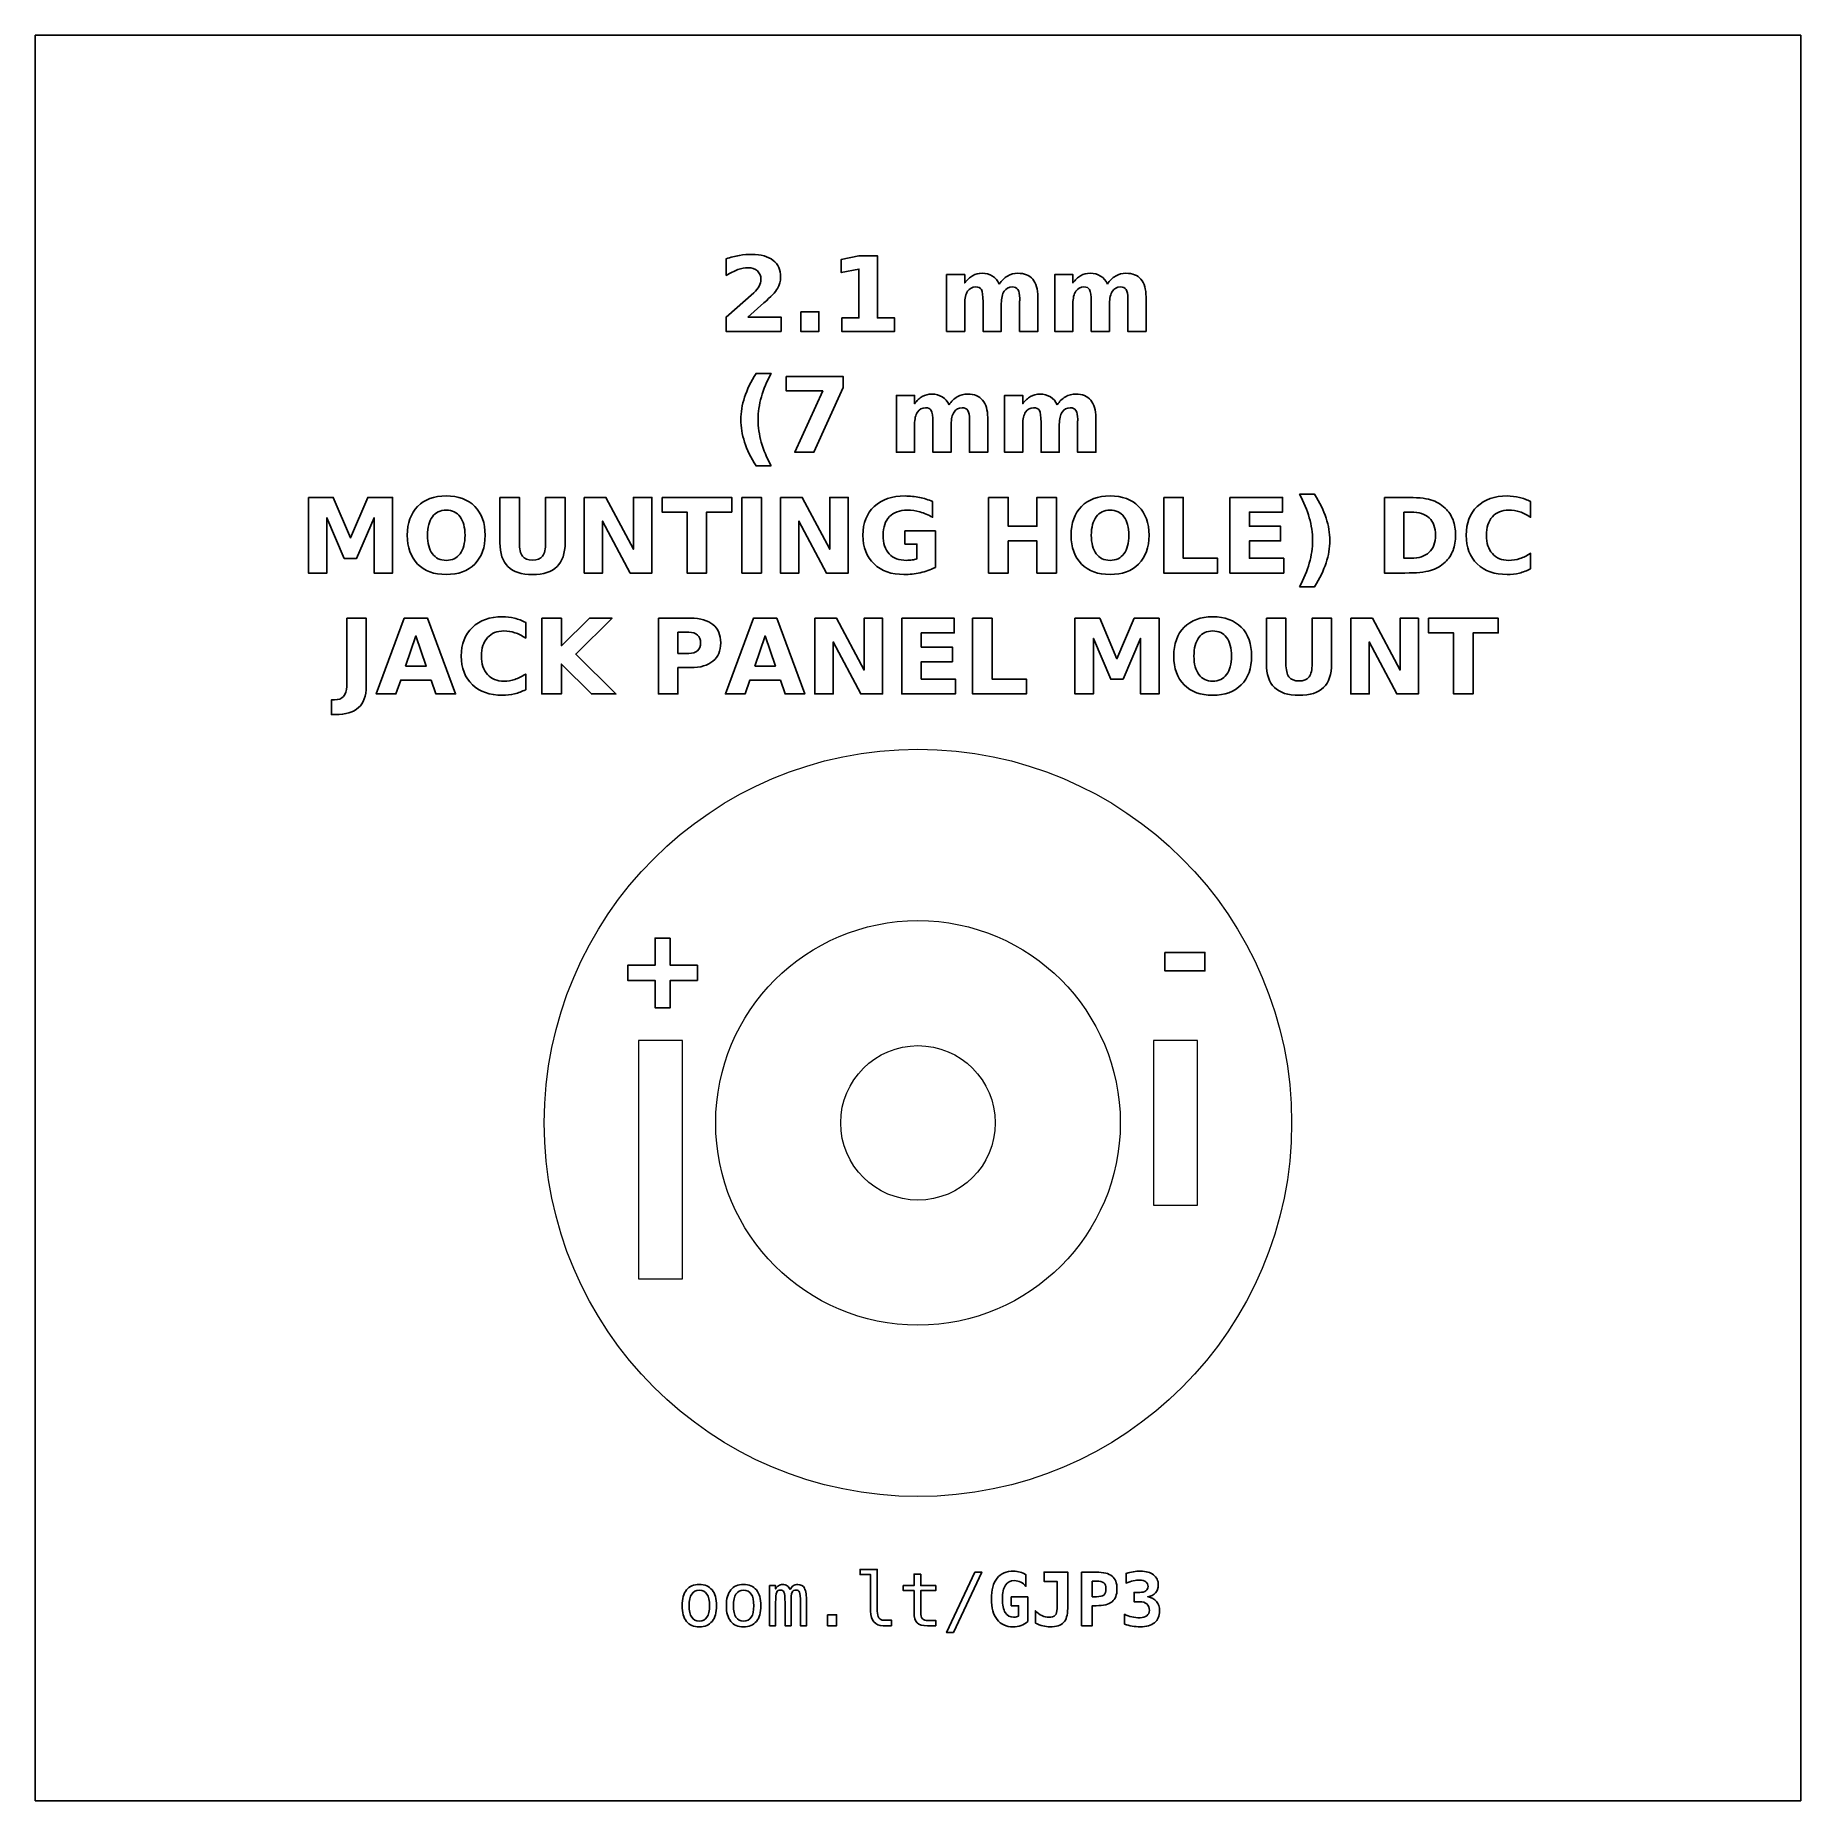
# Model space of a CAD drawing. Header units: centimetres. Extents: x -11.7 to -9.3, y -16.05 to -13.65.
import ezdxf

# ---------------------------------------------------------------- set-up
doc = ezdxf.new("R2010")
doc.units = ezdxf.units.CM
doc.header["$MEASUREMENT"] = 0
doc.layers.add('Layer 1', color=7, linetype='Continuous')

msp = doc.modelspace()

# ---------------------------------------------------------------- linework, layer by layer
at = {"layer": 'Layer 1', "color": 7}
msp.add_lwpolyline([(-11.7, -16.05), (-9.3, -16.05), (-9.3, -13.65), (-11.7, -13.65), (-11.7, -16.05)], close=True, dxfattribs=at)
at = {"layer": 'Layer 1', "lineweight": 20}
msp.add_lwpolyline([(-10.18001, -15.24055), (-10.12001, -15.24055), (-10.12001, -15.01655), (-10.18001, -15.01655), (-10.18001, -15.24055)], close=True, dxfattribs=at)
for major_axis in [(0, 0.508), (0, 0.275), (0, 0.105)]:
    msp.add_ellipse((-10.50001, -15.12855), major_axis=major_axis, ratio=1, dxfattribs=at)
at = {"layer": 'Layer 1', "color": 250}
for points, knots in [([(-10.73137, -14.03301), (-10.73137, -14.03301), (-10.68609, -14.03301), (-10.68609, -14.03301), (-10.68609, -14.03301), (-10.68609, -14.03301), (-10.68609, -14.05251), (-10.68609, -14.05251), (-10.68609, -14.05251), (-10.68609, -14.05251), (-10.76086, -14.05251), (-10.76086, -14.05251), (-10.76086, -14.05251), (-10.76086, -14.05251), (-10.76086, -14.03301), (-10.76086, -14.03301), (-10.76086, -14.03301), (-10.76086, -14.03301), (-10.7233, -13.99988), (-10.7233, -13.99988), (-10.7233, -13.99988), (-10.71994, -13.99684), (-10.71747, -13.99388), (-10.71587, -13.99099), (-10.71587, -13.99099), (-10.71425, -13.98809), (-10.71345, -13.98508), (-10.71345, -13.98195), (-10.71345, -13.98195), (-10.71345, -13.97713), (-10.71507, -13.97325), (-10.71831, -13.97031), (-10.71831, -13.97031), (-10.72154, -13.96737), (-10.72584, -13.96592), (-10.73123, -13.96592), (-10.73123, -13.96592), (-10.73536, -13.96592), (-10.73988, -13.96681), (-10.7448, -13.96857), (-10.7448, -13.96857), (-10.74971, -13.97034), (-10.75498, -13.97297), (-10.76058, -13.97645), (-10.76058, -13.97645), (-10.76058, -13.97645), (-10.76058, -13.95385), (-10.76058, -13.95385), (-10.76058, -13.95385), (-10.7546, -13.95188), (-10.7487, -13.95037), (-10.74287, -13.94934), (-10.74287, -13.94934), (-10.73703, -13.9483), (-10.73132, -13.94778), (-10.7257, -13.94778), (-10.7257, -13.94778), (-10.7134, -13.94778), (-10.70383, -13.95049), (-10.69701, -13.95592), (-10.69701, -13.95592), (-10.69019, -13.96133), (-10.68678, -13.96888), (-10.68678, -13.97859), (-10.68678, -13.97859), (-10.68678, -13.98419), (-10.68823, -13.98941), (-10.69113, -13.99426), (-10.69113, -13.99426), (-10.69402, -13.9991), (-10.70011, -14.00559), (-10.70938, -14.01373), (-10.70938, -14.01373), (-10.70938, -14.01373), (-10.73137, -14.03301), (-10.73137, -14.03301)], [0, 0, 0, 0, 0.0526316, 0.0526316, 0.0526316, 0.0526316, 0.1052632, 0.1052632, 0.1052632, 0.1052632, 0.1578947, 0.1578947, 0.1578947, 0.1578947, 0.2105263, 0.2105263, 0.2105263, 0.2105263, 0.2631579, 0.2631579, 0.2631579, 0.2631579, 0.3157895, 0.3157895, 0.3157895, 0.3157895, 0.3684211, 0.3684211, 0.3684211, 0.3684211, 0.4210526, 0.4210526, 0.4210526, 0.4210526, 0.4736842, 0.4736842, 0.4736842, 0.4736842, 0.5263158, 0.5263158, 0.5263158, 0.5263158, 0.5789474, 0.5789474, 0.5789474, 0.5789474, 0.6315789, 0.6315789, 0.6315789, 0.6315789, 0.6842105, 0.6842105, 0.6842105, 0.6842105, 0.7368421, 0.7368421, 0.7368421, 0.7368421, 0.7894737, 0.7894737, 0.7894737, 0.7894737, 0.8421053, 0.8421053, 0.8421053, 0.8421053, 0.8947368, 0.8947368, 0.8947368, 0.8947368, 0.9473684, 0.9473684, 0.9473684, 0.9473684, 1, 1, 1, 1]), ([(-10.60371, -14.03419), (-10.60371, -14.03419), (-10.58028, -14.03419), (-10.58028, -14.03419), (-10.58028, -14.03419), (-10.58028, -14.03419), (-10.58028, -13.9677), (-10.58028, -13.9677), (-10.58028, -13.9677), (-10.58028, -13.9677), (-10.60432, -13.97267), (-10.60432, -13.97267), (-10.60432, -13.97267), (-10.60432, -13.97267), (-10.60432, -13.9546), (-10.60432, -13.9546), (-10.60432, -13.9546), (-10.60432, -13.9546), (-10.58042, -13.94964), (-10.58042, -13.94964), (-10.58042, -13.94964), (-10.58042, -13.94964), (-10.55521, -13.94964), (-10.55521, -13.94964), (-10.55521, -13.94964), (-10.55521, -13.94964), (-10.55521, -14.03419), (-10.55521, -14.03419), (-10.55521, -14.03419), (-10.55521, -14.03419), (-10.53179, -14.03419), (-10.53179, -14.03419), (-10.53179, -14.03419), (-10.53179, -14.03419), (-10.53179, -14.05251), (-10.53179, -14.05251), (-10.53179, -14.05251), (-10.53179, -14.05251), (-10.60371, -14.05251), (-10.60371, -14.05251), (-10.60371, -14.05251), (-10.60371, -14.05251), (-10.60371, -14.03419), (-10.60371, -14.03419)], [0, 0, 0, 0, 0.0909091, 0.0909091, 0.0909091, 0.0909091, 0.1818182, 0.1818182, 0.1818182, 0.1818182, 0.2727273, 0.2727273, 0.2727273, 0.2727273, 0.3636364, 0.3636364, 0.3636364, 0.3636364, 0.4545455, 0.4545455, 0.4545455, 0.4545455, 0.5454545, 0.5454545, 0.5454545, 0.5454545, 0.6363636, 0.6363636, 0.6363636, 0.6363636, 0.7272727, 0.7272727, 0.7272727, 0.7272727, 0.8181818, 0.8181818, 0.8181818, 0.8181818, 0.9090909, 0.9090909, 0.9090909, 0.9090909, 1, 1, 1, 1]), ([(-10.38955, -13.98816), (-10.38642, -13.98339), (-10.38273, -13.97974), (-10.37842, -13.97725), (-10.37842, -13.97725), (-10.37412, -13.97473), (-10.36942, -13.97349), (-10.36427, -13.97349), (-10.36427, -13.97349), (-10.3554, -13.97349), (-10.34865, -13.97622), (-10.34402, -13.9817), (-10.34402, -13.9817), (-10.33938, -13.98715), (-10.33705, -13.9951), (-10.33705, -14.00552), (-10.33705, -14.00552), (-10.33705, -14.00552), (-10.33705, -14.05251), (-10.33705, -14.05251), (-10.33705, -14.05251), (-10.33705, -14.05251), (-10.36187, -14.05251), (-10.36187, -14.05251), (-10.36187, -14.05251), (-10.36187, -14.05251), (-10.36187, -14.01227), (-10.36187, -14.01227), (-10.36187, -14.01227), (-10.36182, -14.01168), (-10.3618, -14.01107), (-10.36177, -14.01041), (-10.36177, -14.01041), (-10.36175, -14.00978), (-10.36173, -14.00886), (-10.36173, -14.00766), (-10.36173, -14.00766), (-10.36173, -14.0022), (-10.36252, -13.99823), (-10.36415, -13.99578), (-10.36415, -13.99578), (-10.36575, -13.99331), (-10.36833, -13.99209), (-10.37191, -13.99209), (-10.37191, -13.99209), (-10.37661, -13.99209), (-10.38021, -13.99402), (-10.38277, -13.99788), (-10.38277, -13.99788), (-10.38531, -14.00173), (-10.38663, -14.00731), (-10.38673, -14.01462), (-10.38673, -14.01462), (-10.38673, -14.01462), (-10.38673, -14.05251), (-10.38673, -14.05251), (-10.38673, -14.05251), (-10.38673, -14.05251), (-10.41154, -14.05251), (-10.41154, -14.05251), (-10.41154, -14.05251), (-10.41154, -14.05251), (-10.41154, -14.01227), (-10.41154, -14.01227), (-10.41154, -14.01227), (-10.41154, -14.00373), (-10.41227, -13.99823), (-10.41375, -13.99578), (-10.41375, -13.99578), (-10.41521, -13.99331), (-10.41782, -13.99209), (-10.42158, -13.99209), (-10.42158, -13.99209), (-10.42633, -13.99209), (-10.42998, -13.99404), (-10.43254, -13.99792), (-10.43254, -13.99792), (-10.4351, -14.0018), (-10.4364, -14.00733), (-10.4364, -14.01455), (-10.4364, -14.01455), (-10.4364, -14.01455), (-10.4364, -14.05251), (-10.4364, -14.05251), (-10.4364, -14.05251), (-10.4364, -14.05251), (-10.46121, -14.05251), (-10.46121, -14.05251), (-10.46121, -14.05251), (-10.46121, -14.05251), (-10.46121, -13.97535), (-10.46121, -13.97535), (-10.46121, -13.97535), (-10.46121, -13.97535), (-10.4364, -13.97535), (-10.4364, -13.97535), (-10.4364, -13.97535), (-10.4364, -13.97535), (-10.4364, -13.98666), (-10.4364, -13.98666), (-10.4364, -13.98666), (-10.43336, -13.98228), (-10.42988, -13.97902), (-10.42595, -13.9768), (-10.42595, -13.9768), (-10.42203, -13.97459), (-10.4177, -13.97349), (-10.41297, -13.97349), (-10.41297, -13.97349), (-10.40766, -13.97349), (-10.40293, -13.97478), (-10.39886, -13.97735), (-10.39886, -13.97735), (-10.39477, -13.97993), (-10.39166, -13.98353), (-10.38955, -13.98816)], [0, 0, 0, 0, 0.0344828, 0.0344828, 0.0344828, 0.0344828, 0.0689655, 0.0689655, 0.0689655, 0.0689655, 0.1034483, 0.1034483, 0.1034483, 0.1034483, 0.137931, 0.137931, 0.137931, 0.137931, 0.1724138, 0.1724138, 0.1724138, 0.1724138, 0.2068966, 0.2068966, 0.2068966, 0.2068966, 0.2413793, 0.2413793, 0.2413793, 0.2413793, 0.2758621, 0.2758621, 0.2758621, 0.2758621, 0.3103448, 0.3103448, 0.3103448, 0.3103448, 0.3448276, 0.3448276, 0.3448276, 0.3448276, 0.3793103, 0.3793103, 0.3793103, 0.3793103, 0.4137931, 0.4137931, 0.4137931, 0.4137931, 0.4482759, 0.4482759, 0.4482759, 0.4482759, 0.4827586, 0.4827586, 0.4827586, 0.4827586, 0.5172414, 0.5172414, 0.5172414, 0.5172414, 0.5517241, 0.5517241, 0.5517241, 0.5517241, 0.5862069, 0.5862069, 0.5862069, 0.5862069, 0.6206897, 0.6206897, 0.6206897, 0.6206897, 0.6551724, 0.6551724, 0.6551724, 0.6551724, 0.6896552, 0.6896552, 0.6896552, 0.6896552, 0.7241379, 0.7241379, 0.7241379, 0.7241379, 0.7586207, 0.7586207, 0.7586207, 0.7586207, 0.7931034, 0.7931034, 0.7931034, 0.7931034, 0.8275862, 0.8275862, 0.8275862, 0.8275862, 0.862069, 0.862069, 0.862069, 0.862069, 0.8965517, 0.8965517, 0.8965517, 0.8965517, 0.9310345, 0.9310345, 0.9310345, 0.9310345, 0.9655172, 0.9655172, 0.9655172, 0.9655172, 1, 1, 1, 1]), ([(-10.24251, -13.98816), (-10.23938, -13.98339), (-10.23569, -13.97974), (-10.23138, -13.97725), (-10.23138, -13.97725), (-10.22708, -13.97473), (-10.22238, -13.97349), (-10.21723, -13.97349), (-10.21723, -13.97349), (-10.20836, -13.97349), (-10.20161, -13.97622), (-10.19698, -13.9817), (-10.19698, -13.9817), (-10.19234, -13.98715), (-10.19001, -13.9951), (-10.19001, -14.00552), (-10.19001, -14.00552), (-10.19001, -14.00552), (-10.19001, -14.05251), (-10.19001, -14.05251), (-10.19001, -14.05251), (-10.19001, -14.05251), (-10.21483, -14.05251), (-10.21483, -14.05251), (-10.21483, -14.05251), (-10.21483, -14.05251), (-10.21483, -14.01227), (-10.21483, -14.01227), (-10.21483, -14.01227), (-10.21478, -14.01168), (-10.21476, -14.01107), (-10.21473, -14.01041), (-10.21473, -14.01041), (-10.21471, -14.00978), (-10.21469, -14.00886), (-10.21469, -14.00766), (-10.21469, -14.00766), (-10.21469, -14.0022), (-10.21548, -13.99823), (-10.21711, -13.99578), (-10.21711, -13.99578), (-10.21871, -13.99331), (-10.22129, -13.99209), (-10.22487, -13.99209), (-10.22487, -13.99209), (-10.22957, -13.99209), (-10.23317, -13.99402), (-10.23573, -13.99788), (-10.23573, -13.99788), (-10.23827, -14.00173), (-10.23959, -14.00731), (-10.23969, -14.01462), (-10.23969, -14.01462), (-10.23969, -14.01462), (-10.23969, -14.05251), (-10.23969, -14.05251), (-10.23969, -14.05251), (-10.23969, -14.05251), (-10.2645, -14.05251), (-10.2645, -14.05251), (-10.2645, -14.05251), (-10.2645, -14.05251), (-10.2645, -14.01227), (-10.2645, -14.01227), (-10.2645, -14.01227), (-10.2645, -14.00373), (-10.26523, -13.99823), (-10.26671, -13.99578), (-10.26671, -13.99578), (-10.26817, -13.99331), (-10.27078, -13.99209), (-10.27454, -13.99209), (-10.27454, -13.99209), (-10.27929, -13.99209), (-10.28294, -13.99404), (-10.2855, -13.99792), (-10.2855, -13.99792), (-10.28806, -14.0018), (-10.28936, -14.00733), (-10.28936, -14.01455), (-10.28936, -14.01455), (-10.28936, -14.01455), (-10.28936, -14.05251), (-10.28936, -14.05251), (-10.28936, -14.05251), (-10.28936, -14.05251), (-10.31417, -14.05251), (-10.31417, -14.05251), (-10.31417, -14.05251), (-10.31417, -14.05251), (-10.31417, -13.97535), (-10.31417, -13.97535), (-10.31417, -13.97535), (-10.31417, -13.97535), (-10.28936, -13.97535), (-10.28936, -13.97535), (-10.28936, -13.97535), (-10.28936, -13.97535), (-10.28936, -13.98666), (-10.28936, -13.98666), (-10.28936, -13.98666), (-10.28632, -13.98228), (-10.28284, -13.97902), (-10.27891, -13.9768), (-10.27891, -13.9768), (-10.27499, -13.97459), (-10.27066, -13.97349), (-10.26593, -13.97349), (-10.26593, -13.97349), (-10.26062, -13.97349), (-10.25589, -13.97478), (-10.25182, -13.97735), (-10.25182, -13.97735), (-10.24773, -13.97993), (-10.24462, -13.98353), (-10.24251, -13.98816)], [0, 0, 0, 0, 0.0344828, 0.0344828, 0.0344828, 0.0344828, 0.0689655, 0.0689655, 0.0689655, 0.0689655, 0.1034483, 0.1034483, 0.1034483, 0.1034483, 0.137931, 0.137931, 0.137931, 0.137931, 0.1724138, 0.1724138, 0.1724138, 0.1724138, 0.2068966, 0.2068966, 0.2068966, 0.2068966, 0.2413793, 0.2413793, 0.2413793, 0.2413793, 0.2758621, 0.2758621, 0.2758621, 0.2758621, 0.3103448, 0.3103448, 0.3103448, 0.3103448, 0.3448276, 0.3448276, 0.3448276, 0.3448276, 0.3793103, 0.3793103, 0.3793103, 0.3793103, 0.4137931, 0.4137931, 0.4137931, 0.4137931, 0.4482759, 0.4482759, 0.4482759, 0.4482759, 0.4827586, 0.4827586, 0.4827586, 0.4827586, 0.5172414, 0.5172414, 0.5172414, 0.5172414, 0.5517241, 0.5517241, 0.5517241, 0.5517241, 0.5862069, 0.5862069, 0.5862069, 0.5862069, 0.6206897, 0.6206897, 0.6206897, 0.6206897, 0.6551724, 0.6551724, 0.6551724, 0.6551724, 0.6896552, 0.6896552, 0.6896552, 0.6896552, 0.7241379, 0.7241379, 0.7241379, 0.7241379, 0.7586207, 0.7586207, 0.7586207, 0.7586207, 0.7931034, 0.7931034, 0.7931034, 0.7931034, 0.8275862, 0.8275862, 0.8275862, 0.8275862, 0.862069, 0.862069, 0.862069, 0.862069, 0.8965517, 0.8965517, 0.8965517, 0.8965517, 0.9310345, 0.9310345, 0.9310345, 0.9310345, 0.9655172, 0.9655172, 0.9655172, 0.9655172, 1, 1, 1, 1]), ([(-10.65945, -14.02584), (-10.65945, -14.02584), (-10.63463, -14.02584), (-10.63463, -14.02584), (-10.63463, -14.02584), (-10.63463, -14.02584), (-10.63463, -14.05251), (-10.63463, -14.05251), (-10.63463, -14.05251), (-10.63463, -14.05251), (-10.65945, -14.05251), (-10.65945, -14.05251), (-10.65945, -14.05251), (-10.65945, -14.05251), (-10.65945, -14.02584), (-10.65945, -14.02584)], [0, 0, 0, 0, 0.25, 0.25, 0.25, 0.25, 0.5, 0.5, 0.5, 0.5, 0.75, 0.75, 0.75, 0.75, 1, 1, 1, 1]), ([(-10.69975, -14.23536), (-10.69975, -14.23536), (-10.72021, -14.23536), (-10.72021, -14.23536), (-10.72021, -14.23536), (-10.72724, -14.22403), (-10.73244, -14.21323), (-10.73578, -14.203), (-10.73578, -14.203), (-10.73914, -14.19279), (-10.74081, -14.18266), (-10.74081, -14.17259), (-10.74081, -14.17259), (-10.74081, -14.16253), (-10.73912, -14.15234), (-10.73576, -14.14204), (-10.73576, -14.14204), (-10.73237, -14.13172), (-10.7272, -14.12095), (-10.72021, -14.10968), (-10.72021, -14.10968), (-10.72021, -14.10968), (-10.69975, -14.10968), (-10.69975, -14.10968), (-10.69975, -14.10968), (-10.70563, -14.12057), (-10.71003, -14.13122), (-10.71297, -14.14162), (-10.71297, -14.14162), (-10.71591, -14.15201), (-10.71739, -14.16229), (-10.71739, -14.17245), (-10.71739, -14.17245), (-10.71739, -14.18261), (-10.71593, -14.19289), (-10.71302, -14.20333), (-10.71302, -14.20333), (-10.7101, -14.21375), (-10.70568, -14.22443), (-10.69975, -14.23536)], [0, 0, 0, 0, 0.1, 0.1, 0.1, 0.1, 0.2, 0.2, 0.2, 0.2, 0.3, 0.3, 0.3, 0.3, 0.4, 0.4, 0.4, 0.4, 0.5, 0.5, 0.5, 0.5, 0.6, 0.6, 0.6, 0.6, 0.7, 0.7, 0.7, 0.7, 0.8, 0.8, 0.8, 0.8, 0.9, 0.9, 0.9, 0.9, 1, 1, 1, 1]), ([(-10.67903, -14.11389), (-10.67903, -14.11389), (-10.60151, -14.11389), (-10.60151, -14.11389), (-10.60151, -14.11389), (-10.60151, -14.11389), (-10.60151, -14.12885), (-10.60151, -14.12885), (-10.60151, -14.12885), (-10.60151, -14.12885), (-10.64161, -14.21676), (-10.64161, -14.21676), (-10.64161, -14.21676), (-10.64161, -14.21676), (-10.66746, -14.21676), (-10.66746, -14.21676), (-10.66746, -14.21676), (-10.66746, -14.21676), (-10.62948, -14.13339), (-10.62948, -14.13339), (-10.62948, -14.13339), (-10.62948, -14.13339), (-10.67903, -14.13339), (-10.67903, -14.13339), (-10.67903, -14.13339), (-10.67903, -14.13339), (-10.67903, -14.11389), (-10.67903, -14.11389)], [0, 0, 0, 0, 0.1428571, 0.1428571, 0.1428571, 0.1428571, 0.2857143, 0.2857143, 0.2857143, 0.2857143, 0.4285714, 0.4285714, 0.4285714, 0.4285714, 0.5714286, 0.5714286, 0.5714286, 0.5714286, 0.7142857, 0.7142857, 0.7142857, 0.7142857, 0.8571429, 0.8571429, 0.8571429, 0.8571429, 1, 1, 1, 1]), ([(-10.45777, -14.15241), (-10.45464, -14.14764), (-10.45095, -14.14399), (-10.44664, -14.1415), (-10.44664, -14.1415), (-10.44234, -14.13898), (-10.43764, -14.13774), (-10.43249, -14.13774), (-10.43249, -14.13774), (-10.42362, -14.13774), (-10.41687, -14.14047), (-10.41224, -14.14595), (-10.41224, -14.14595), (-10.4076, -14.1514), (-10.40527, -14.15935), (-10.40527, -14.16977), (-10.40527, -14.16977), (-10.40527, -14.16977), (-10.40527, -14.21676), (-10.40527, -14.21676), (-10.40527, -14.21676), (-10.40527, -14.21676), (-10.43009, -14.21676), (-10.43009, -14.21676), (-10.43009, -14.21676), (-10.43009, -14.21676), (-10.43009, -14.17652), (-10.43009, -14.17652), (-10.43009, -14.17652), (-10.43004, -14.17593), (-10.43002, -14.17532), (-10.42999, -14.17466), (-10.42999, -14.17466), (-10.42997, -14.17403), (-10.42995, -14.17311), (-10.42995, -14.17191), (-10.42995, -14.17191), (-10.42995, -14.16645), (-10.43074, -14.16248), (-10.43237, -14.16003), (-10.43237, -14.16003), (-10.43397, -14.15756), (-10.43655, -14.15634), (-10.44013, -14.15634), (-10.44013, -14.15634), (-10.44483, -14.15634), (-10.44843, -14.15827), (-10.45099, -14.16213), (-10.45099, -14.16213), (-10.45353, -14.16598), (-10.45485, -14.17156), (-10.45495, -14.17887), (-10.45495, -14.17887), (-10.45495, -14.17887), (-10.45495, -14.21676), (-10.45495, -14.21676), (-10.45495, -14.21676), (-10.45495, -14.21676), (-10.47976, -14.21676), (-10.47976, -14.21676), (-10.47976, -14.21676), (-10.47976, -14.21676), (-10.47976, -14.17652), (-10.47976, -14.17652), (-10.47976, -14.17652), (-10.47976, -14.16798), (-10.48049, -14.16248), (-10.48197, -14.16003), (-10.48197, -14.16003), (-10.48343, -14.15756), (-10.48604, -14.15634), (-10.4898, -14.15634), (-10.4898, -14.15634), (-10.49455, -14.15634), (-10.4982, -14.15829), (-10.50076, -14.16217), (-10.50076, -14.16217), (-10.50332, -14.16605), (-10.50462, -14.17158), (-10.50462, -14.1788), (-10.50462, -14.1788), (-10.50462, -14.1788), (-10.50462, -14.21676), (-10.50462, -14.21676), (-10.50462, -14.21676), (-10.50462, -14.21676), (-10.52943, -14.21676), (-10.52943, -14.21676), (-10.52943, -14.21676), (-10.52943, -14.21676), (-10.52943, -14.1396), (-10.52943, -14.1396), (-10.52943, -14.1396), (-10.52943, -14.1396), (-10.50462, -14.1396), (-10.50462, -14.1396), (-10.50462, -14.1396), (-10.50462, -14.1396), (-10.50462, -14.15091), (-10.50462, -14.15091), (-10.50462, -14.15091), (-10.50158, -14.14653), (-10.4981, -14.14327), (-10.49417, -14.14105), (-10.49417, -14.14105), (-10.49025, -14.13884), (-10.48592, -14.13774), (-10.48119, -14.13774), (-10.48119, -14.13774), (-10.47588, -14.13774), (-10.47115, -14.13903), (-10.46708, -14.1416), (-10.46708, -14.1416), (-10.46299, -14.14418), (-10.45988, -14.14778), (-10.45777, -14.15241)], [0, 0, 0, 0, 0.0344828, 0.0344828, 0.0344828, 0.0344828, 0.0689655, 0.0689655, 0.0689655, 0.0689655, 0.1034483, 0.1034483, 0.1034483, 0.1034483, 0.137931, 0.137931, 0.137931, 0.137931, 0.1724138, 0.1724138, 0.1724138, 0.1724138, 0.2068966, 0.2068966, 0.2068966, 0.2068966, 0.2413793, 0.2413793, 0.2413793, 0.2413793, 0.2758621, 0.2758621, 0.2758621, 0.2758621, 0.3103448, 0.3103448, 0.3103448, 0.3103448, 0.3448276, 0.3448276, 0.3448276, 0.3448276, 0.3793103, 0.3793103, 0.3793103, 0.3793103, 0.4137931, 0.4137931, 0.4137931, 0.4137931, 0.4482759, 0.4482759, 0.4482759, 0.4482759, 0.4827586, 0.4827586, 0.4827586, 0.4827586, 0.5172414, 0.5172414, 0.5172414, 0.5172414, 0.5517241, 0.5517241, 0.5517241, 0.5517241, 0.5862069, 0.5862069, 0.5862069, 0.5862069, 0.6206897, 0.6206897, 0.6206897, 0.6206897, 0.6551724, 0.6551724, 0.6551724, 0.6551724, 0.6896552, 0.6896552, 0.6896552, 0.6896552, 0.7241379, 0.7241379, 0.7241379, 0.7241379, 0.7586207, 0.7586207, 0.7586207, 0.7586207, 0.7931034, 0.7931034, 0.7931034, 0.7931034, 0.8275862, 0.8275862, 0.8275862, 0.8275862, 0.862069, 0.862069, 0.862069, 0.862069, 0.8965517, 0.8965517, 0.8965517, 0.8965517, 0.9310345, 0.9310345, 0.9310345, 0.9310345, 0.9655172, 0.9655172, 0.9655172, 0.9655172, 1, 1, 1, 1]), ([(-10.31073, -14.15241), (-10.3076, -14.14764), (-10.30391, -14.14399), (-10.2996, -14.1415), (-10.2996, -14.1415), (-10.2953, -14.13898), (-10.2906, -14.13774), (-10.28545, -14.13774), (-10.28545, -14.13774), (-10.27658, -14.13774), (-10.26983, -14.14047), (-10.2652, -14.14595), (-10.2652, -14.14595), (-10.26056, -14.1514), (-10.25823, -14.15935), (-10.25823, -14.16977), (-10.25823, -14.16977), (-10.25823, -14.16977), (-10.25823, -14.21676), (-10.25823, -14.21676), (-10.25823, -14.21676), (-10.25823, -14.21676), (-10.28305, -14.21676), (-10.28305, -14.21676), (-10.28305, -14.21676), (-10.28305, -14.21676), (-10.28305, -14.17652), (-10.28305, -14.17652), (-10.28305, -14.17652), (-10.283, -14.17593), (-10.28298, -14.17532), (-10.28295, -14.17466), (-10.28295, -14.17466), (-10.28293, -14.17403), (-10.28291, -14.17311), (-10.28291, -14.17191), (-10.28291, -14.17191), (-10.28291, -14.16645), (-10.2837, -14.16248), (-10.28533, -14.16003), (-10.28533, -14.16003), (-10.28693, -14.15756), (-10.28951, -14.15634), (-10.29309, -14.15634), (-10.29309, -14.15634), (-10.29779, -14.15634), (-10.30139, -14.15827), (-10.30395, -14.16213), (-10.30395, -14.16213), (-10.30649, -14.16598), (-10.30781, -14.17156), (-10.30791, -14.17887), (-10.30791, -14.17887), (-10.30791, -14.17887), (-10.30791, -14.21676), (-10.30791, -14.21676), (-10.30791, -14.21676), (-10.30791, -14.21676), (-10.33272, -14.21676), (-10.33272, -14.21676), (-10.33272, -14.21676), (-10.33272, -14.21676), (-10.33272, -14.17652), (-10.33272, -14.17652), (-10.33272, -14.17652), (-10.33272, -14.16798), (-10.33345, -14.16248), (-10.33493, -14.16003), (-10.33493, -14.16003), (-10.33639, -14.15756), (-10.339, -14.15634), (-10.34276, -14.15634), (-10.34276, -14.15634), (-10.34751, -14.15634), (-10.35116, -14.15829), (-10.35372, -14.16217), (-10.35372, -14.16217), (-10.35628, -14.16605), (-10.35758, -14.17158), (-10.35758, -14.1788), (-10.35758, -14.1788), (-10.35758, -14.1788), (-10.35758, -14.21676), (-10.35758, -14.21676), (-10.35758, -14.21676), (-10.35758, -14.21676), (-10.38239, -14.21676), (-10.38239, -14.21676), (-10.38239, -14.21676), (-10.38239, -14.21676), (-10.38239, -14.1396), (-10.38239, -14.1396), (-10.38239, -14.1396), (-10.38239, -14.1396), (-10.35758, -14.1396), (-10.35758, -14.1396), (-10.35758, -14.1396), (-10.35758, -14.1396), (-10.35758, -14.15091), (-10.35758, -14.15091), (-10.35758, -14.15091), (-10.35454, -14.14653), (-10.35106, -14.14327), (-10.34713, -14.14105), (-10.34713, -14.14105), (-10.34321, -14.13884), (-10.33888, -14.13774), (-10.33415, -14.13774), (-10.33415, -14.13774), (-10.32884, -14.13774), (-10.32411, -14.13903), (-10.32004, -14.1416), (-10.32004, -14.1416), (-10.31595, -14.14418), (-10.31284, -14.14778), (-10.31073, -14.15241)], [0, 0, 0, 0, 0.0344828, 0.0344828, 0.0344828, 0.0344828, 0.0689655, 0.0689655, 0.0689655, 0.0689655, 0.1034483, 0.1034483, 0.1034483, 0.1034483, 0.137931, 0.137931, 0.137931, 0.137931, 0.1724138, 0.1724138, 0.1724138, 0.1724138, 0.2068966, 0.2068966, 0.2068966, 0.2068966, 0.2413793, 0.2413793, 0.2413793, 0.2413793, 0.2758621, 0.2758621, 0.2758621, 0.2758621, 0.3103448, 0.3103448, 0.3103448, 0.3103448, 0.3448276, 0.3448276, 0.3448276, 0.3448276, 0.3793103, 0.3793103, 0.3793103, 0.3793103, 0.4137931, 0.4137931, 0.4137931, 0.4137931, 0.4482759, 0.4482759, 0.4482759, 0.4482759, 0.4827586, 0.4827586, 0.4827586, 0.4827586, 0.5172414, 0.5172414, 0.5172414, 0.5172414, 0.5517241, 0.5517241, 0.5517241, 0.5517241, 0.5862069, 0.5862069, 0.5862069, 0.5862069, 0.6206897, 0.6206897, 0.6206897, 0.6206897, 0.6551724, 0.6551724, 0.6551724, 0.6551724, 0.6896552, 0.6896552, 0.6896552, 0.6896552, 0.7241379, 0.7241379, 0.7241379, 0.7241379, 0.7586207, 0.7586207, 0.7586207, 0.7586207, 0.7931034, 0.7931034, 0.7931034, 0.7931034, 0.8275862, 0.8275862, 0.8275862, 0.8275862, 0.862069, 0.862069, 0.862069, 0.862069, 0.8965517, 0.8965517, 0.8965517, 0.8965517, 0.9310345, 0.9310345, 0.9310345, 0.9310345, 0.9655172, 0.9655172, 0.9655172, 0.9655172, 1, 1, 1, 1]), ([(-11.32881, -14.27814), (-11.32881, -14.27814), (-11.29506, -14.27814), (-11.29506, -14.27814), (-11.29506, -14.27814), (-11.29506, -14.27814), (-11.27161, -14.3332), (-11.27161, -14.3332), (-11.27161, -14.3332), (-11.27161, -14.3332), (-11.24805, -14.27814), (-11.24805, -14.27814), (-11.24805, -14.27814), (-11.24805, -14.27814), (-11.21437, -14.27814), (-11.21437, -14.27814), (-11.21437, -14.27814), (-11.21437, -14.27814), (-11.21437, -14.38101), (-11.21437, -14.38101), (-11.21437, -14.38101), (-11.21437, -14.38101), (-11.23944, -14.38101), (-11.23944, -14.38101), (-11.23944, -14.38101), (-11.23944, -14.38101), (-11.23944, -14.30577), (-11.23944, -14.30577), (-11.23944, -14.30577), (-11.23944, -14.30577), (-11.26315, -14.36123), (-11.26315, -14.36123), (-11.26315, -14.36123), (-11.26315, -14.36123), (-11.27996, -14.36123), (-11.27996, -14.36123), (-11.27996, -14.36123), (-11.27996, -14.36123), (-11.30367, -14.30577), (-11.30367, -14.30577), (-11.30367, -14.30577), (-11.30367, -14.30577), (-11.30367, -14.38101), (-11.30367, -14.38101), (-11.30367, -14.38101), (-11.30367, -14.38101), (-11.32881, -14.38101), (-11.32881, -14.38101), (-11.32881, -14.38101), (-11.32881, -14.38101), (-11.32881, -14.27814), (-11.32881, -14.27814)], [0, 0, 0, 0, 0.0769231, 0.0769231, 0.0769231, 0.0769231, 0.1538462, 0.1538462, 0.1538462, 0.1538462, 0.2307692, 0.2307692, 0.2307692, 0.2307692, 0.3076923, 0.3076923, 0.3076923, 0.3076923, 0.3846154, 0.3846154, 0.3846154, 0.3846154, 0.4615385, 0.4615385, 0.4615385, 0.4615385, 0.5384615, 0.5384615, 0.5384615, 0.5384615, 0.6153846, 0.6153846, 0.6153846, 0.6153846, 0.6923077, 0.6923077, 0.6923077, 0.6923077, 0.7692308, 0.7692308, 0.7692308, 0.7692308, 0.8461538, 0.8461538, 0.8461538, 0.8461538, 0.9230769, 0.9230769, 0.9230769, 0.9230769, 1, 1, 1, 1]), ([(-11.14139, -14.27628), (-11.12486, -14.27628), (-11.1119, -14.28101), (-11.10254, -14.29049), (-11.10254, -14.29049), (-11.09316, -14.29994), (-11.08848, -14.31299), (-11.08848, -14.32967), (-11.08848, -14.32967), (-11.08848, -14.3463), (-11.09316, -14.35935), (-11.10254, -14.3688), (-11.10254, -14.3688), (-11.1119, -14.37828), (-11.12486, -14.38301), (-11.14139, -14.38301), (-11.14139, -14.38301), (-11.15788, -14.38301), (-11.17081, -14.37828), (-11.18022, -14.3688), (-11.18022, -14.3688), (-11.1896, -14.35935), (-11.19431, -14.3463), (-11.19431, -14.32967), (-11.19431, -14.32967), (-11.19431, -14.31299), (-11.1896, -14.29994), (-11.18022, -14.29049), (-11.18022, -14.29049), (-11.17081, -14.28101), (-11.15788, -14.27628), (-11.14139, -14.27628)], [0, 0, 0, 0, 0.125, 0.125, 0.125, 0.125, 0.25, 0.25, 0.25, 0.25, 0.375, 0.375, 0.375, 0.375, 0.5, 0.5, 0.5, 0.5, 0.625, 0.625, 0.625, 0.625, 0.75, 0.75, 0.75, 0.75, 0.875, 0.875, 0.875, 0.875, 1, 1, 1, 1]), ([(-11.06841, -14.27814), (-11.06841, -14.27814), (-11.04188, -14.27814), (-11.04188, -14.27814), (-11.04188, -14.27814), (-11.04188, -14.27814), (-11.04188, -14.33981), (-11.04188, -14.33981), (-11.04188, -14.33981), (-11.04188, -14.3483), (-11.0405, -14.35439), (-11.03772, -14.35803), (-11.03772, -14.35803), (-11.03494, -14.36168), (-11.03041, -14.36351), (-11.0241, -14.36351), (-11.0241, -14.36351), (-11.01775, -14.36351), (-11.01319, -14.36168), (-11.01042, -14.35803), (-11.01042, -14.35803), (-11.00764, -14.35439), (-11.00625, -14.3483), (-11.00625, -14.33981), (-11.00625, -14.33981), (-11.00625, -14.33981), (-11.00625, -14.27814), (-11.00625, -14.27814), (-11.00625, -14.27814), (-11.00625, -14.27814), (-10.97972, -14.27814), (-10.97972, -14.27814), (-10.97972, -14.27814), (-10.97972, -14.27814), (-10.97972, -14.33981), (-10.97972, -14.33981), (-10.97972, -14.33981), (-10.97972, -14.35436), (-10.98337, -14.36521), (-10.99068, -14.37233), (-10.99068, -14.37233), (-10.99797, -14.37946), (-11.00912, -14.38301), (-11.0241, -14.38301), (-11.0241, -14.38301), (-11.03904, -14.38301), (-11.05016, -14.37946), (-11.05745, -14.37233), (-11.05745, -14.37233), (-11.06477, -14.36521), (-11.06841, -14.35436), (-11.06841, -14.33981), (-11.06841, -14.33981), (-11.06841, -14.33981), (-11.06841, -14.27814), (-11.06841, -14.27814)], [0, 0, 0, 0, 0.0714286, 0.0714286, 0.0714286, 0.0714286, 0.1428571, 0.1428571, 0.1428571, 0.1428571, 0.2142857, 0.2142857, 0.2142857, 0.2142857, 0.2857143, 0.2857143, 0.2857143, 0.2857143, 0.3571429, 0.3571429, 0.3571429, 0.3571429, 0.4285714, 0.4285714, 0.4285714, 0.4285714, 0.5, 0.5, 0.5, 0.5, 0.5714286, 0.5714286, 0.5714286, 0.5714286, 0.6428571, 0.6428571, 0.6428571, 0.6428571, 0.7142857, 0.7142857, 0.7142857, 0.7142857, 0.7857143, 0.7857143, 0.7857143, 0.7857143, 0.8571429, 0.8571429, 0.8571429, 0.8571429, 0.9285714, 0.9285714, 0.9285714, 0.9285714, 1, 1, 1, 1]), ([(-10.95383, -14.27814), (-10.95383, -14.27814), (-10.9242, -14.27814), (-10.9242, -14.27814), (-10.9242, -14.27814), (-10.9242, -14.27814), (-10.88678, -14.3487), (-10.88678, -14.3487), (-10.88678, -14.3487), (-10.88678, -14.3487), (-10.88678, -14.27814), (-10.88678, -14.27814), (-10.88678, -14.27814), (-10.88678, -14.27814), (-10.86164, -14.27814), (-10.86164, -14.27814), (-10.86164, -14.27814), (-10.86164, -14.27814), (-10.86164, -14.38101), (-10.86164, -14.38101), (-10.86164, -14.38101), (-10.86164, -14.38101), (-10.89127, -14.38101), (-10.89127, -14.38101), (-10.89127, -14.38101), (-10.89127, -14.38101), (-10.92869, -14.31045), (-10.92869, -14.31045), (-10.92869, -14.31045), (-10.92869, -14.31045), (-10.92869, -14.38101), (-10.92869, -14.38101), (-10.92869, -14.38101), (-10.92869, -14.38101), (-10.95383, -14.38101), (-10.95383, -14.38101), (-10.95383, -14.38101), (-10.95383, -14.38101), (-10.95383, -14.27814), (-10.95383, -14.27814)], [0, 0, 0, 0, 0.1, 0.1, 0.1, 0.1, 0.2, 0.2, 0.2, 0.2, 0.3, 0.3, 0.3, 0.3, 0.4, 0.4, 0.4, 0.4, 0.5, 0.5, 0.5, 0.5, 0.6, 0.6, 0.6, 0.6, 0.7, 0.7, 0.7, 0.7, 0.8, 0.8, 0.8, 0.8, 0.9, 0.9, 0.9, 0.9, 1, 1, 1, 1]), ([(-10.84802, -14.27814), (-10.84802, -14.27814), (-10.75322, -14.27814), (-10.75322, -14.27814), (-10.75322, -14.27814), (-10.75322, -14.27814), (-10.75322, -14.2982), (-10.75322, -14.2982), (-10.75322, -14.2982), (-10.75322, -14.2982), (-10.78732, -14.2982), (-10.78732, -14.2982), (-10.78732, -14.2982), (-10.78732, -14.2982), (-10.78732, -14.38101), (-10.78732, -14.38101), (-10.78732, -14.38101), (-10.78732, -14.38101), (-10.81385, -14.38101), (-10.81385, -14.38101), (-10.81385, -14.38101), (-10.81385, -14.38101), (-10.81385, -14.2982), (-10.81385, -14.2982), (-10.81385, -14.2982), (-10.81385, -14.2982), (-10.84802, -14.2982), (-10.84802, -14.2982), (-10.84802, -14.2982), (-10.84802, -14.2982), (-10.84802, -14.27814), (-10.84802, -14.27814)], [0, 0, 0, 0, 0.125, 0.125, 0.125, 0.125, 0.25, 0.25, 0.25, 0.25, 0.375, 0.375, 0.375, 0.375, 0.5, 0.5, 0.5, 0.5, 0.625, 0.625, 0.625, 0.625, 0.75, 0.75, 0.75, 0.75, 0.875, 0.875, 0.875, 0.875, 1, 1, 1, 1]), ([(-10.73948, -14.27814), (-10.73948, -14.27814), (-10.71295, -14.27814), (-10.71295, -14.27814), (-10.71295, -14.27814), (-10.71295, -14.27814), (-10.71295, -14.38101), (-10.71295, -14.38101), (-10.71295, -14.38101), (-10.71295, -14.38101), (-10.73948, -14.38101), (-10.73948, -14.38101), (-10.73948, -14.38101), (-10.73948, -14.38101), (-10.73948, -14.27814), (-10.73948, -14.27814)], [0, 0, 0, 0, 0.25, 0.25, 0.25, 0.25, 0.5, 0.5, 0.5, 0.5, 0.75, 0.75, 0.75, 0.75, 1, 1, 1, 1]), ([(-10.68699, -14.27814), (-10.68699, -14.27814), (-10.65736, -14.27814), (-10.65736, -14.27814), (-10.65736, -14.27814), (-10.65736, -14.27814), (-10.61994, -14.3487), (-10.61994, -14.3487), (-10.61994, -14.3487), (-10.61994, -14.3487), (-10.61994, -14.27814), (-10.61994, -14.27814), (-10.61994, -14.27814), (-10.61994, -14.27814), (-10.5948, -14.27814), (-10.5948, -14.27814), (-10.5948, -14.27814), (-10.5948, -14.27814), (-10.5948, -14.38101), (-10.5948, -14.38101), (-10.5948, -14.38101), (-10.5948, -14.38101), (-10.62443, -14.38101), (-10.62443, -14.38101), (-10.62443, -14.38101), (-10.62443, -14.38101), (-10.66185, -14.31045), (-10.66185, -14.31045), (-10.66185, -14.31045), (-10.66185, -14.31045), (-10.66185, -14.38101), (-10.66185, -14.38101), (-10.66185, -14.38101), (-10.66185, -14.38101), (-10.68699, -14.38101), (-10.68699, -14.38101), (-10.68699, -14.38101), (-10.68699, -14.38101), (-10.68699, -14.27814), (-10.68699, -14.27814)], [0, 0, 0, 0, 0.1, 0.1, 0.1, 0.1, 0.2, 0.2, 0.2, 0.2, 0.3, 0.3, 0.3, 0.3, 0.4, 0.4, 0.4, 0.4, 0.5, 0.5, 0.5, 0.5, 0.6, 0.6, 0.6, 0.6, 0.7, 0.7, 0.7, 0.7, 0.8, 0.8, 0.8, 0.8, 0.9, 0.9, 0.9, 0.9, 1, 1, 1, 1]), ([(-10.47643, -14.37337), (-10.48304, -14.37659), (-10.4899, -14.37899), (-10.49703, -14.38061), (-10.49703, -14.38061), (-10.50416, -14.38221), (-10.51149, -14.38301), (-10.51909, -14.38301), (-10.51909, -14.38301), (-10.53621, -14.38301), (-10.54978, -14.37821), (-10.5598, -14.36864), (-10.5598, -14.36864), (-10.56982, -14.35907), (-10.57483, -14.34609), (-10.57483, -14.32967), (-10.57483, -14.32967), (-10.57483, -14.31309), (-10.56972, -14.30006), (-10.55954, -14.29053), (-10.55954, -14.29053), (-10.54933, -14.28103), (-10.53536, -14.27628), (-10.51763, -14.27628), (-10.51763, -14.27628), (-10.51079, -14.27628), (-10.50423, -14.27692), (-10.49795, -14.27821), (-10.49795, -14.27821), (-10.49169, -14.2795), (-10.48576, -14.28141), (-10.48021, -14.28393), (-10.48021, -14.28393), (-10.48021, -14.28393), (-10.48021, -14.30521), (-10.48021, -14.30521), (-10.48021, -14.30521), (-10.48595, -14.30194), (-10.49167, -14.29952), (-10.49734, -14.29792), (-10.49734, -14.29792), (-10.503, -14.2963), (-10.50869, -14.2955), (-10.51439, -14.2955), (-10.51439, -14.2955), (-10.52497, -14.2955), (-10.53311, -14.29846), (-10.53882, -14.30436), (-10.53882, -14.30436), (-10.54454, -14.31027), (-10.54741, -14.31871), (-10.54741, -14.32967), (-10.54741, -14.32967), (-10.54741, -14.34056), (-10.54465, -14.34898), (-10.53913, -14.3549), (-10.53913, -14.3549), (-10.53362, -14.36083), (-10.52579, -14.36379), (-10.51563, -14.36379), (-10.51563, -14.36379), (-10.51288, -14.36379), (-10.51032, -14.36363), (-10.50794, -14.36328), (-10.50794, -14.36328), (-10.50557, -14.36292), (-10.50345, -14.36238), (-10.50157, -14.36165), (-10.50157, -14.36165), (-10.50157, -14.36165), (-10.50157, -14.34166), (-10.50157, -14.34166), (-10.50157, -14.34166), (-10.50157, -14.34166), (-10.51775, -14.34166), (-10.51775, -14.34166), (-10.51775, -14.34166), (-10.51775, -14.34166), (-10.51775, -14.32388), (-10.51775, -14.32388), (-10.51775, -14.32388), (-10.51775, -14.32388), (-10.47643, -14.32388), (-10.47643, -14.32388), (-10.47643, -14.32388), (-10.47643, -14.32388), (-10.47643, -14.37337), (-10.47643, -14.37337)], [0, 0, 0, 0, 0.0454545, 0.0454545, 0.0454545, 0.0454545, 0.0909091, 0.0909091, 0.0909091, 0.0909091, 0.1363636, 0.1363636, 0.1363636, 0.1363636, 0.1818182, 0.1818182, 0.1818182, 0.1818182, 0.2272727, 0.2272727, 0.2272727, 0.2272727, 0.2727273, 0.2727273, 0.2727273, 0.2727273, 0.3181818, 0.3181818, 0.3181818, 0.3181818, 0.3636364, 0.3636364, 0.3636364, 0.3636364, 0.4090909, 0.4090909, 0.4090909, 0.4090909, 0.4545455, 0.4545455, 0.4545455, 0.4545455, 0.5, 0.5, 0.5, 0.5, 0.5454545, 0.5454545, 0.5454545, 0.5454545, 0.5909091, 0.5909091, 0.5909091, 0.5909091, 0.6363636, 0.6363636, 0.6363636, 0.6363636, 0.6818182, 0.6818182, 0.6818182, 0.6818182, 0.7272727, 0.7272727, 0.7272727, 0.7272727, 0.7727273, 0.7727273, 0.7727273, 0.7727273, 0.8181818, 0.8181818, 0.8181818, 0.8181818, 0.8636364, 0.8636364, 0.8636364, 0.8636364, 0.9090909, 0.9090909, 0.9090909, 0.9090909, 0.9545455, 0.9545455, 0.9545455, 0.9545455, 1, 1, 1, 1]), ([(-10.40394, -14.27814), (-10.40394, -14.27814), (-10.37741, -14.27814), (-10.37741, -14.27814), (-10.37741, -14.27814), (-10.37741, -14.27814), (-10.37741, -14.31735), (-10.37741, -14.31735), (-10.37741, -14.31735), (-10.37741, -14.31735), (-10.33828, -14.31735), (-10.33828, -14.31735), (-10.33828, -14.31735), (-10.33828, -14.31735), (-10.33828, -14.27814), (-10.33828, -14.27814), (-10.33828, -14.27814), (-10.33828, -14.27814), (-10.31175, -14.27814), (-10.31175, -14.27814), (-10.31175, -14.27814), (-10.31175, -14.27814), (-10.31175, -14.38101), (-10.31175, -14.38101), (-10.31175, -14.38101), (-10.31175, -14.38101), (-10.33828, -14.38101), (-10.33828, -14.38101), (-10.33828, -14.38101), (-10.33828, -14.38101), (-10.33828, -14.33741), (-10.33828, -14.33741), (-10.33828, -14.33741), (-10.33828, -14.33741), (-10.37741, -14.33741), (-10.37741, -14.33741), (-10.37741, -14.33741), (-10.37741, -14.33741), (-10.37741, -14.38101), (-10.37741, -14.38101), (-10.37741, -14.38101), (-10.37741, -14.38101), (-10.40394, -14.38101), (-10.40394, -14.38101), (-10.40394, -14.38101), (-10.40394, -14.38101), (-10.40394, -14.27814), (-10.40394, -14.27814)], [0, 0, 0, 0, 0.0833333, 0.0833333, 0.0833333, 0.0833333, 0.1666667, 0.1666667, 0.1666667, 0.1666667, 0.25, 0.25, 0.25, 0.25, 0.3333333, 0.3333333, 0.3333333, 0.3333333, 0.4166667, 0.4166667, 0.4166667, 0.4166667, 0.5, 0.5, 0.5, 0.5, 0.5833333, 0.5833333, 0.5833333, 0.5833333, 0.6666667, 0.6666667, 0.6666667, 0.6666667, 0.75, 0.75, 0.75, 0.75, 0.8333333, 0.8333333, 0.8333333, 0.8333333, 0.9166667, 0.9166667, 0.9166667, 0.9166667, 1, 1, 1, 1]), ([(-10.23886, -14.27628), (-10.22233, -14.27628), (-10.20937, -14.28101), (-10.20001, -14.29049), (-10.20001, -14.29049), (-10.19063, -14.29994), (-10.18595, -14.31299), (-10.18595, -14.32967), (-10.18595, -14.32967), (-10.18595, -14.3463), (-10.19063, -14.35935), (-10.20001, -14.3688), (-10.20001, -14.3688), (-10.20937, -14.37828), (-10.22233, -14.38301), (-10.23886, -14.38301), (-10.23886, -14.38301), (-10.25535, -14.38301), (-10.26828, -14.37828), (-10.27769, -14.3688), (-10.27769, -14.3688), (-10.28707, -14.35935), (-10.29178, -14.3463), (-10.29178, -14.32967), (-10.29178, -14.32967), (-10.29178, -14.31299), (-10.28707, -14.29994), (-10.27769, -14.29049), (-10.27769, -14.29049), (-10.26828, -14.28101), (-10.25535, -14.27628), (-10.23886, -14.27628)], [0, 0, 0, 0, 0.125, 0.125, 0.125, 0.125, 0.25, 0.25, 0.25, 0.25, 0.375, 0.375, 0.375, 0.375, 0.5, 0.5, 0.5, 0.5, 0.625, 0.625, 0.625, 0.625, 0.75, 0.75, 0.75, 0.75, 0.875, 0.875, 0.875, 0.875, 1, 1, 1, 1]), ([(-10.16588, -14.27814), (-10.16588, -14.27814), (-10.13935, -14.27814), (-10.13935, -14.27814), (-10.13935, -14.27814), (-10.13935, -14.27814), (-10.13935, -14.36095), (-10.13935, -14.36095), (-10.13935, -14.36095), (-10.13935, -14.36095), (-10.09279, -14.36095), (-10.09279, -14.36095), (-10.09279, -14.36095), (-10.09279, -14.36095), (-10.09279, -14.38101), (-10.09279, -14.38101), (-10.09279, -14.38101), (-10.09279, -14.38101), (-10.16588, -14.38101), (-10.16588, -14.38101), (-10.16588, -14.38101), (-10.16588, -14.38101), (-10.16588, -14.27814), (-10.16588, -14.27814)], [0, 0, 0, 0, 0.1666667, 0.1666667, 0.1666667, 0.1666667, 0.3333333, 0.3333333, 0.3333333, 0.3333333, 0.5, 0.5, 0.5, 0.5, 0.6666667, 0.6666667, 0.6666667, 0.6666667, 0.8333333, 0.8333333, 0.8333333, 0.8333333, 1, 1, 1, 1]), ([(-10.07597, -14.27814), (-10.07597, -14.27814), (-10.00438, -14.27814), (-10.00438, -14.27814), (-10.00438, -14.27814), (-10.00438, -14.27814), (-10.00438, -14.2982), (-10.00438, -14.2982), (-10.00438, -14.2982), (-10.00438, -14.2982), (-10.04944, -14.2982), (-10.04944, -14.2982), (-10.04944, -14.2982), (-10.04944, -14.2982), (-10.04944, -14.31735), (-10.04944, -14.31735), (-10.04944, -14.31735), (-10.04944, -14.31735), (-10.00709, -14.31735), (-10.00709, -14.31735), (-10.00709, -14.31735), (-10.00709, -14.31735), (-10.00709, -14.33741), (-10.00709, -14.33741), (-10.00709, -14.33741), (-10.00709, -14.33741), (-10.04944, -14.33741), (-10.04944, -14.33741), (-10.04944, -14.33741), (-10.04944, -14.33741), (-10.04944, -14.36095), (-10.04944, -14.36095), (-10.04944, -14.36095), (-10.04944, -14.36095), (-10.00288, -14.36095), (-10.00288, -14.36095), (-10.00288, -14.36095), (-10.00288, -14.36095), (-10.00288, -14.38101), (-10.00288, -14.38101), (-10.00288, -14.38101), (-10.00288, -14.38101), (-10.07597, -14.38101), (-10.07597, -14.38101), (-10.07597, -14.38101), (-10.07597, -14.38101), (-10.07597, -14.27814), (-10.07597, -14.27814)], [0, 0, 0, 0, 0.0833333, 0.0833333, 0.0833333, 0.0833333, 0.1666667, 0.1666667, 0.1666667, 0.1666667, 0.25, 0.25, 0.25, 0.25, 0.3333333, 0.3333333, 0.3333333, 0.3333333, 0.4166667, 0.4166667, 0.4166667, 0.4166667, 0.5, 0.5, 0.5, 0.5, 0.5833333, 0.5833333, 0.5833333, 0.5833333, 0.6666667, 0.6666667, 0.6666667, 0.6666667, 0.75, 0.75, 0.75, 0.75, 0.8333333, 0.8333333, 0.8333333, 0.8333333, 0.9166667, 0.9166667, 0.9166667, 0.9166667, 1, 1, 1, 1]), ([(-9.98124, -14.39961), (-9.97536, -14.38868), (-9.97094, -14.378), (-9.968, -14.36758), (-9.968, -14.36758), (-9.96506, -14.35714), (-9.9636, -14.34686), (-9.9636, -14.3367), (-9.9636, -14.3367), (-9.9636, -14.32654), (-9.96506, -14.31626), (-9.968, -14.30587), (-9.968, -14.30587), (-9.97094, -14.29547), (-9.97536, -14.28482), (-9.98124, -14.27393), (-9.98124, -14.27393), (-9.98124, -14.27393), (-9.96078, -14.27393), (-9.96078, -14.27393), (-9.96078, -14.27393), (-9.9538, -14.2852), (-9.94862, -14.29597), (-9.94523, -14.30629), (-9.94523, -14.30629), (-9.94187, -14.31659), (-9.94018, -14.32678), (-9.94018, -14.33684), (-9.94018, -14.33684), (-9.94018, -14.34691), (-9.94185, -14.35704), (-9.94521, -14.36725), (-9.94521, -14.36725), (-9.94855, -14.37748), (-9.95375, -14.38828), (-9.96078, -14.39961), (-9.96078, -14.39961), (-9.96078, -14.39961), (-9.98124, -14.39961), (-9.98124, -14.39961)], [0, 0, 0, 0, 0.1, 0.1, 0.1, 0.1, 0.2, 0.2, 0.2, 0.2, 0.3, 0.3, 0.3, 0.3, 0.4, 0.4, 0.4, 0.4, 0.5, 0.5, 0.5, 0.5, 0.6, 0.6, 0.6, 0.6, 0.7, 0.7, 0.7, 0.7, 0.8, 0.8, 0.8, 0.8, 0.9, 0.9, 0.9, 0.9, 1, 1, 1, 1]), ([(-9.86595, -14.27814), (-9.86595, -14.27814), (-9.83796, -14.27814), (-9.83796, -14.27814), (-9.83796, -14.27814), (-9.82235, -14.27814), (-9.81073, -14.27925), (-9.80309, -14.28148), (-9.80309, -14.28148), (-9.79544, -14.28371), (-9.78888, -14.28748), (-9.7834, -14.29282), (-9.7834, -14.29282), (-9.77858, -14.29745), (-9.77501, -14.30281), (-9.77265, -14.30888), (-9.77265, -14.30888), (-9.77033, -14.31492), (-9.76915, -14.32179), (-9.76915, -14.32948), (-9.76915, -14.32948), (-9.76915, -14.33724), (-9.77033, -14.34416), (-9.77265, -14.35025), (-9.77265, -14.35025), (-9.77501, -14.35634), (-9.77858, -14.3617), (-9.7834, -14.36633), (-9.7834, -14.36633), (-9.78893, -14.37167), (-9.79554, -14.37544), (-9.80325, -14.37767), (-9.80325, -14.37767), (-9.81097, -14.3799), (-9.82254, -14.38101), (-9.83796, -14.38101), (-9.83796, -14.38101), (-9.83796, -14.38101), (-9.86595, -14.38101), (-9.86595, -14.38101), (-9.86595, -14.38101), (-9.86595, -14.38101), (-9.86595, -14.27814), (-9.86595, -14.27814)], [0, 0, 0, 0, 0.0909091, 0.0909091, 0.0909091, 0.0909091, 0.1818182, 0.1818182, 0.1818182, 0.1818182, 0.2727273, 0.2727273, 0.2727273, 0.2727273, 0.3636364, 0.3636364, 0.3636364, 0.3636364, 0.4545455, 0.4545455, 0.4545455, 0.4545455, 0.5454545, 0.5454545, 0.5454545, 0.5454545, 0.6363636, 0.6363636, 0.6363636, 0.6363636, 0.7272727, 0.7272727, 0.7272727, 0.7272727, 0.8181818, 0.8181818, 0.8181818, 0.8181818, 0.9090909, 0.9090909, 0.9090909, 0.9090909, 1, 1, 1, 1]), ([(-9.66725, -14.37537), (-9.67211, -14.37788), (-9.67719, -14.37979), (-9.68249, -14.38108), (-9.68249, -14.38108), (-9.68775, -14.38237), (-9.69328, -14.38301), (-9.69902, -14.38301), (-9.69902, -14.38301), (-9.71614, -14.38301), (-9.72971, -14.37821), (-9.73973, -14.36864), (-9.73973, -14.36864), (-9.74975, -14.35907), (-9.75476, -14.34609), (-9.75476, -14.32967), (-9.75476, -14.32967), (-9.75476, -14.31323), (-9.74975, -14.30022), (-9.73973, -14.29065), (-9.73973, -14.29065), (-9.72971, -14.28108), (-9.71614, -14.27628), (-9.69902, -14.27628), (-9.69902, -14.27628), (-9.69328, -14.27628), (-9.68775, -14.27692), (-9.68249, -14.27821), (-9.68249, -14.27821), (-9.67719, -14.2795), (-9.67211, -14.28141), (-9.66725, -14.28393), (-9.66725, -14.28393), (-9.66725, -14.28393), (-9.66725, -14.30521), (-9.66725, -14.30521), (-9.66725, -14.30521), (-9.67216, -14.30185), (-9.67701, -14.2994), (-9.68178, -14.29785), (-9.68178, -14.29785), (-9.68655, -14.29627), (-9.69159, -14.2955), (-9.69688, -14.2955), (-9.69688, -14.2955), (-9.70633, -14.2955), (-9.71379, -14.29853), (-9.7192, -14.3046), (-9.7192, -14.3046), (-9.72463, -14.31067), (-9.72734, -14.31902), (-9.72734, -14.32967), (-9.72734, -14.32967), (-9.72734, -14.3403), (-9.72463, -14.34863), (-9.7192, -14.35469), (-9.7192, -14.35469), (-9.71379, -14.36076), (-9.70633, -14.36379), (-9.69688, -14.36379), (-9.69688, -14.36379), (-9.69159, -14.36379), (-9.68655, -14.36302), (-9.68178, -14.36144), (-9.68178, -14.36144), (-9.67701, -14.35989), (-9.67216, -14.35744), (-9.66725, -14.35408), (-9.66725, -14.35408), (-9.66725, -14.35408), (-9.66725, -14.37537), (-9.66725, -14.37537)], [0, 0, 0, 0, 0.0555556, 0.0555556, 0.0555556, 0.0555556, 0.1111111, 0.1111111, 0.1111111, 0.1111111, 0.1666667, 0.1666667, 0.1666667, 0.1666667, 0.2222222, 0.2222222, 0.2222222, 0.2222222, 0.2777778, 0.2777778, 0.2777778, 0.2777778, 0.3333333, 0.3333333, 0.3333333, 0.3333333, 0.3888889, 0.3888889, 0.3888889, 0.3888889, 0.4444444, 0.4444444, 0.4444444, 0.4444444, 0.5, 0.5, 0.5, 0.5, 0.5555556, 0.5555556, 0.5555556, 0.5555556, 0.6111111, 0.6111111, 0.6111111, 0.6111111, 0.6666667, 0.6666667, 0.6666667, 0.6666667, 0.7222222, 0.7222222, 0.7222222, 0.7222222, 0.7777778, 0.7777778, 0.7777778, 0.7777778, 0.8333333, 0.8333333, 0.8333333, 0.8333333, 0.8888889, 0.8888889, 0.8888889, 0.8888889, 0.9444444, 0.9444444, 0.9444444, 0.9444444, 1, 1, 1, 1]), ([(-11.14139, -14.2955), (-11.14948, -14.2955), (-11.15574, -14.29848), (-11.16021, -14.30446), (-11.16021, -14.30446), (-11.16465, -14.31043), (-11.16689, -14.31883), (-11.16689, -14.32967), (-11.16689, -14.32967), (-11.16689, -14.34049), (-11.16465, -14.34886), (-11.16021, -14.35483), (-11.16021, -14.35483), (-11.15574, -14.36081), (-11.14948, -14.36379), (-11.14139, -14.36379), (-11.14139, -14.36379), (-11.13325, -14.36379), (-11.12698, -14.36081), (-11.12251, -14.35483), (-11.12251, -14.35483), (-11.11806, -14.34886), (-11.11583, -14.34049), (-11.11583, -14.32967), (-11.11583, -14.32967), (-11.11583, -14.31883), (-11.11806, -14.31043), (-11.12251, -14.30446), (-11.12251, -14.30446), (-11.12698, -14.29848), (-11.13325, -14.2955), (-11.14139, -14.2955)], [0, 0, 0, 0, 0.125, 0.125, 0.125, 0.125, 0.25, 0.25, 0.25, 0.25, 0.375, 0.375, 0.375, 0.375, 0.5, 0.5, 0.5, 0.5, 0.625, 0.625, 0.625, 0.625, 0.75, 0.75, 0.75, 0.75, 0.875, 0.875, 0.875, 0.875, 1, 1, 1, 1]), ([(-10.23886, -14.2955), (-10.24695, -14.2955), (-10.25321, -14.29848), (-10.25768, -14.30446), (-10.25768, -14.30446), (-10.26212, -14.31043), (-10.26436, -14.31883), (-10.26436, -14.32967), (-10.26436, -14.32967), (-10.26436, -14.34049), (-10.26212, -14.34886), (-10.25768, -14.35483), (-10.25768, -14.35483), (-10.25321, -14.36081), (-10.24695, -14.36379), (-10.23886, -14.36379), (-10.23886, -14.36379), (-10.23072, -14.36379), (-10.22445, -14.36081), (-10.21998, -14.35483), (-10.21998, -14.35483), (-10.21553, -14.34886), (-10.2133, -14.34049), (-10.2133, -14.32967), (-10.2133, -14.32967), (-10.2133, -14.31883), (-10.21553, -14.31043), (-10.21998, -14.30446), (-10.21998, -14.30446), (-10.22445, -14.29848), (-10.23072, -14.2955), (-10.23886, -14.2955)], [0, 0, 0, 0, 0.125, 0.125, 0.125, 0.125, 0.25, 0.25, 0.25, 0.25, 0.375, 0.375, 0.375, 0.375, 0.5, 0.5, 0.5, 0.5, 0.625, 0.625, 0.625, 0.625, 0.75, 0.75, 0.75, 0.75, 0.875, 0.875, 0.875, 0.875, 1, 1, 1, 1]), ([(-9.83942, -14.2982), (-9.83942, -14.2982), (-9.83942, -14.36095), (-9.83942, -14.36095), (-9.83942, -14.36095), (-9.83942, -14.36095), (-9.82992, -14.36095), (-9.82992, -14.36095), (-9.82992, -14.36095), (-9.81908, -14.36095), (-9.8108, -14.35827), (-9.80509, -14.35288), (-9.80509, -14.35288), (-9.79937, -14.34752), (-9.7965, -14.33971), (-9.7965, -14.32948), (-9.7965, -14.32948), (-9.7965, -14.31927), (-9.79935, -14.31151), (-9.80504, -14.3062), (-9.80504, -14.3062), (-9.81073, -14.30086), (-9.81903, -14.2982), (-9.82992, -14.2982), (-9.82992, -14.2982), (-9.82992, -14.2982), (-9.83942, -14.2982), (-9.83942, -14.2982)], [0, 0, 0, 0, 0.1428571, 0.1428571, 0.1428571, 0.1428571, 0.2857143, 0.2857143, 0.2857143, 0.2857143, 0.4285714, 0.4285714, 0.4285714, 0.4285714, 0.5714286, 0.5714286, 0.5714286, 0.5714286, 0.7142857, 0.7142857, 0.7142857, 0.7142857, 0.8571429, 0.8571429, 0.8571429, 0.8571429, 1, 1, 1, 1]), ([(-11.27665, -14.44239), (-11.27665, -14.44239), (-11.25012, -14.44239), (-11.25012, -14.44239), (-11.25012, -14.44239), (-11.25012, -14.44239), (-11.25012, -14.53526), (-11.25012, -14.53526), (-11.25012, -14.53526), (-11.25012, -14.54808), (-11.2536, -14.55765), (-11.26056, -14.564), (-11.26056, -14.564), (-11.26753, -14.57033), (-11.27806, -14.57351), (-11.29215, -14.57351), (-11.29215, -14.57351), (-11.29215, -14.57351), (-11.29754, -14.57351), (-11.29754, -14.57351), (-11.29754, -14.57351), (-11.29754, -14.57351), (-11.29754, -14.55344), (-11.29754, -14.55344), (-11.29754, -14.55344), (-11.29754, -14.55344), (-11.2934, -14.55344), (-11.2934, -14.55344), (-11.2934, -14.55344), (-11.28789, -14.55344), (-11.28371, -14.55192), (-11.28088, -14.54883), (-11.28088, -14.54883), (-11.27806, -14.54575), (-11.27665, -14.54124), (-11.27665, -14.53526), (-11.27665, -14.53526), (-11.27665, -14.53526), (-11.27665, -14.44239), (-11.27665, -14.44239)], [0, 0, 0, 0, 0.1, 0.1, 0.1, 0.1, 0.2, 0.2, 0.2, 0.2, 0.3, 0.3, 0.3, 0.3, 0.4, 0.4, 0.4, 0.4, 0.5, 0.5, 0.5, 0.5, 0.6, 0.6, 0.6, 0.6, 0.7, 0.7, 0.7, 0.7, 0.8, 0.8, 0.8, 0.8, 0.9, 0.9, 0.9, 0.9, 1, 1, 1, 1]), ([(-11.16174, -14.52654), (-11.16174, -14.52654), (-11.20323, -14.52654), (-11.20323, -14.52654), (-11.20323, -14.52654), (-11.20323, -14.52654), (-11.20977, -14.54526), (-11.20977, -14.54526), (-11.20977, -14.54526), (-11.20977, -14.54526), (-11.23644, -14.54526), (-11.23644, -14.54526), (-11.23644, -14.54526), (-11.23644, -14.54526), (-11.19834, -14.44239), (-11.19834, -14.44239), (-11.19834, -14.44239), (-11.19834, -14.44239), (-11.16671, -14.44239), (-11.16671, -14.44239), (-11.16671, -14.44239), (-11.16671, -14.44239), (-11.12861, -14.54526), (-11.12861, -14.54526), (-11.12861, -14.54526), (-11.12861, -14.54526), (-11.15528, -14.54526), (-11.15528, -14.54526), (-11.15528, -14.54526), (-11.15528, -14.54526), (-11.16174, -14.52654), (-11.16174, -14.52654)], [0, 0, 0, 0, 0.125, 0.125, 0.125, 0.125, 0.25, 0.25, 0.25, 0.25, 0.375, 0.375, 0.375, 0.375, 0.5, 0.5, 0.5, 0.5, 0.625, 0.625, 0.625, 0.625, 0.75, 0.75, 0.75, 0.75, 0.875, 0.875, 0.875, 0.875, 1, 1, 1, 1]), ([(-11.03336, -14.53962), (-11.03822, -14.54213), (-11.0433, -14.54404), (-11.0486, -14.54533), (-11.0486, -14.54533), (-11.05386, -14.54662), (-11.05939, -14.54726), (-11.06513, -14.54726), (-11.06513, -14.54726), (-11.08225, -14.54726), (-11.09582, -14.54246), (-11.10584, -14.53289), (-11.10584, -14.53289), (-11.11586, -14.52332), (-11.12087, -14.51034), (-11.12087, -14.49392), (-11.12087, -14.49392), (-11.12087, -14.47748), (-11.11586, -14.46447), (-11.10584, -14.4549), (-11.10584, -14.4549), (-11.09582, -14.44533), (-11.08225, -14.44053), (-11.06513, -14.44053), (-11.06513, -14.44053), (-11.05939, -14.44053), (-11.05386, -14.44117), (-11.0486, -14.44246), (-11.0486, -14.44246), (-11.0433, -14.44375), (-11.03822, -14.44566), (-11.03336, -14.44818), (-11.03336, -14.44818), (-11.03336, -14.44818), (-11.03336, -14.46946), (-11.03336, -14.46946), (-11.03336, -14.46946), (-11.03827, -14.4661), (-11.04312, -14.46365), (-11.04789, -14.4621), (-11.04789, -14.4621), (-11.05266, -14.46052), (-11.0577, -14.45975), (-11.06299, -14.45975), (-11.06299, -14.45975), (-11.07244, -14.45975), (-11.0799, -14.46278), (-11.08531, -14.46885), (-11.08531, -14.46885), (-11.09074, -14.47492), (-11.09345, -14.48327), (-11.09345, -14.49392), (-11.09345, -14.49392), (-11.09345, -14.50455), (-11.09074, -14.51288), (-11.08531, -14.51894), (-11.08531, -14.51894), (-11.0799, -14.52501), (-11.07244, -14.52804), (-11.06299, -14.52804), (-11.06299, -14.52804), (-11.0577, -14.52804), (-11.05266, -14.52727), (-11.04789, -14.52569), (-11.04789, -14.52569), (-11.04312, -14.52414), (-11.03827, -14.52169), (-11.03336, -14.51833), (-11.03336, -14.51833), (-11.03336, -14.51833), (-11.03336, -14.53962), (-11.03336, -14.53962)], [0, 0, 0, 0, 0.0555556, 0.0555556, 0.0555556, 0.0555556, 0.1111111, 0.1111111, 0.1111111, 0.1111111, 0.1666667, 0.1666667, 0.1666667, 0.1666667, 0.2222222, 0.2222222, 0.2222222, 0.2222222, 0.2777778, 0.2777778, 0.2777778, 0.2777778, 0.3333333, 0.3333333, 0.3333333, 0.3333333, 0.3888889, 0.3888889, 0.3888889, 0.3888889, 0.4444444, 0.4444444, 0.4444444, 0.4444444, 0.5, 0.5, 0.5, 0.5, 0.5555556, 0.5555556, 0.5555556, 0.5555556, 0.6111111, 0.6111111, 0.6111111, 0.6111111, 0.6666667, 0.6666667, 0.6666667, 0.6666667, 0.7222222, 0.7222222, 0.7222222, 0.7222222, 0.7777778, 0.7777778, 0.7777778, 0.7777778, 0.8333333, 0.8333333, 0.8333333, 0.8333333, 0.8888889, 0.8888889, 0.8888889, 0.8888889, 0.9444444, 0.9444444, 0.9444444, 0.9444444, 1, 1, 1, 1]), ([(-11.01139, -14.44239), (-11.01139, -14.44239), (-10.98486, -14.44239), (-10.98486, -14.44239), (-10.98486, -14.44239), (-10.98486, -14.44239), (-10.98486, -14.47995), (-10.98486, -14.47995), (-10.98486, -14.47995), (-10.98486, -14.47995), (-10.94662, -14.44239), (-10.94662, -14.44239), (-10.94662, -14.44239), (-10.94662, -14.44239), (-10.91584, -14.44239), (-10.91584, -14.44239), (-10.91584, -14.44239), (-10.91584, -14.44239), (-10.96537, -14.4911), (-10.96537, -14.4911), (-10.96537, -14.4911), (-10.96537, -14.4911), (-10.91073, -14.54526), (-10.91073, -14.54526), (-10.91073, -14.54526), (-10.91073, -14.54526), (-10.94394, -14.54526), (-10.94394, -14.54526), (-10.94394, -14.54526), (-10.94394, -14.54526), (-10.98486, -14.50474), (-10.98486, -14.50474), (-10.98486, -14.50474), (-10.98486, -14.50474), (-10.98486, -14.54526), (-10.98486, -14.54526), (-10.98486, -14.54526), (-10.98486, -14.54526), (-11.01139, -14.54526), (-11.01139, -14.54526), (-11.01139, -14.54526), (-11.01139, -14.54526), (-11.01139, -14.44239), (-11.01139, -14.44239)], [0, 0, 0, 0, 0.0909091, 0.0909091, 0.0909091, 0.0909091, 0.1818182, 0.1818182, 0.1818182, 0.1818182, 0.2727273, 0.2727273, 0.2727273, 0.2727273, 0.3636364, 0.3636364, 0.3636364, 0.3636364, 0.4545455, 0.4545455, 0.4545455, 0.4545455, 0.5454545, 0.5454545, 0.5454545, 0.5454545, 0.6363636, 0.6363636, 0.6363636, 0.6363636, 0.7272727, 0.7272727, 0.7272727, 0.7272727, 0.8181818, 0.8181818, 0.8181818, 0.8181818, 0.9090909, 0.9090909, 0.9090909, 0.9090909, 1, 1, 1, 1]), ([(-10.85292, -14.44239), (-10.85292, -14.44239), (-10.8089, -14.44239), (-10.8089, -14.44239), (-10.8089, -14.44239), (-10.7958, -14.44239), (-10.78575, -14.44531), (-10.77874, -14.45112), (-10.77874, -14.45112), (-10.77174, -14.45693), (-10.76823, -14.4652), (-10.76823, -14.47595), (-10.76823, -14.47595), (-10.76823, -14.48672), (-10.77174, -14.49502), (-10.77874, -14.50083), (-10.77874, -14.50083), (-10.78575, -14.50664), (-10.7958, -14.50956), (-10.8089, -14.50956), (-10.8089, -14.50956), (-10.8089, -14.50956), (-10.82639, -14.50956), (-10.82639, -14.50956), (-10.82639, -14.50956), (-10.82639, -14.50956), (-10.82639, -14.54526), (-10.82639, -14.54526), (-10.82639, -14.54526), (-10.82639, -14.54526), (-10.85292, -14.54526), (-10.85292, -14.54526), (-10.85292, -14.54526), (-10.85292, -14.54526), (-10.85292, -14.44239), (-10.85292, -14.44239)], [0, 0, 0, 0, 0.1111111, 0.1111111, 0.1111111, 0.1111111, 0.2222222, 0.2222222, 0.2222222, 0.2222222, 0.3333333, 0.3333333, 0.3333333, 0.3333333, 0.4444444, 0.4444444, 0.4444444, 0.4444444, 0.5555556, 0.5555556, 0.5555556, 0.5555556, 0.6666667, 0.6666667, 0.6666667, 0.6666667, 0.7777778, 0.7777778, 0.7777778, 0.7777778, 0.8888889, 0.8888889, 0.8888889, 0.8888889, 1, 1, 1, 1]), ([(-10.68709, -14.52654), (-10.68709, -14.52654), (-10.72858, -14.52654), (-10.72858, -14.52654), (-10.72858, -14.52654), (-10.72858, -14.52654), (-10.73512, -14.54526), (-10.73512, -14.54526), (-10.73512, -14.54526), (-10.73512, -14.54526), (-10.76179, -14.54526), (-10.76179, -14.54526), (-10.76179, -14.54526), (-10.76179, -14.54526), (-10.72369, -14.44239), (-10.72369, -14.44239), (-10.72369, -14.44239), (-10.72369, -14.44239), (-10.69206, -14.44239), (-10.69206, -14.44239), (-10.69206, -14.44239), (-10.69206, -14.44239), (-10.65396, -14.54526), (-10.65396, -14.54526), (-10.65396, -14.54526), (-10.65396, -14.54526), (-10.68063, -14.54526), (-10.68063, -14.54526), (-10.68063, -14.54526), (-10.68063, -14.54526), (-10.68709, -14.52654), (-10.68709, -14.52654)], [0, 0, 0, 0, 0.125, 0.125, 0.125, 0.125, 0.25, 0.25, 0.25, 0.25, 0.375, 0.375, 0.375, 0.375, 0.5, 0.5, 0.5, 0.5, 0.625, 0.625, 0.625, 0.625, 0.75, 0.75, 0.75, 0.75, 0.875, 0.875, 0.875, 0.875, 1, 1, 1, 1]), ([(-10.64029, -14.44239), (-10.64029, -14.44239), (-10.61066, -14.44239), (-10.61066, -14.44239), (-10.61066, -14.44239), (-10.61066, -14.44239), (-10.57324, -14.51295), (-10.57324, -14.51295), (-10.57324, -14.51295), (-10.57324, -14.51295), (-10.57324, -14.44239), (-10.57324, -14.44239), (-10.57324, -14.44239), (-10.57324, -14.44239), (-10.5481, -14.44239), (-10.5481, -14.44239), (-10.5481, -14.44239), (-10.5481, -14.44239), (-10.5481, -14.54526), (-10.5481, -14.54526), (-10.5481, -14.54526), (-10.5481, -14.54526), (-10.57773, -14.54526), (-10.57773, -14.54526), (-10.57773, -14.54526), (-10.57773, -14.54526), (-10.61515, -14.4747), (-10.61515, -14.4747), (-10.61515, -14.4747), (-10.61515, -14.4747), (-10.61515, -14.54526), (-10.61515, -14.54526), (-10.61515, -14.54526), (-10.61515, -14.54526), (-10.64029, -14.54526), (-10.64029, -14.54526), (-10.64029, -14.54526), (-10.64029, -14.54526), (-10.64029, -14.44239), (-10.64029, -14.44239)], [0, 0, 0, 0, 0.1, 0.1, 0.1, 0.1, 0.2, 0.2, 0.2, 0.2, 0.3, 0.3, 0.3, 0.3, 0.4, 0.4, 0.4, 0.4, 0.5, 0.5, 0.5, 0.5, 0.6, 0.6, 0.6, 0.6, 0.7, 0.7, 0.7, 0.7, 0.8, 0.8, 0.8, 0.8, 0.9, 0.9, 0.9, 0.9, 1, 1, 1, 1]), ([(-10.5222, -14.44239), (-10.5222, -14.44239), (-10.45061, -14.44239), (-10.45061, -14.44239), (-10.45061, -14.44239), (-10.45061, -14.44239), (-10.45061, -14.46245), (-10.45061, -14.46245), (-10.45061, -14.46245), (-10.45061, -14.46245), (-10.49567, -14.46245), (-10.49567, -14.46245), (-10.49567, -14.46245), (-10.49567, -14.46245), (-10.49567, -14.4816), (-10.49567, -14.4816), (-10.49567, -14.4816), (-10.49567, -14.4816), (-10.45332, -14.4816), (-10.45332, -14.4816), (-10.45332, -14.4816), (-10.45332, -14.4816), (-10.45332, -14.50166), (-10.45332, -14.50166), (-10.45332, -14.50166), (-10.45332, -14.50166), (-10.49567, -14.50166), (-10.49567, -14.50166), (-10.49567, -14.50166), (-10.49567, -14.50166), (-10.49567, -14.5252), (-10.49567, -14.5252), (-10.49567, -14.5252), (-10.49567, -14.5252), (-10.44911, -14.5252), (-10.44911, -14.5252), (-10.44911, -14.5252), (-10.44911, -14.5252), (-10.44911, -14.54526), (-10.44911, -14.54526), (-10.44911, -14.54526), (-10.44911, -14.54526), (-10.5222, -14.54526), (-10.5222, -14.54526), (-10.5222, -14.54526), (-10.5222, -14.54526), (-10.5222, -14.44239), (-10.5222, -14.44239)], [0, 0, 0, 0, 0.0833333, 0.0833333, 0.0833333, 0.0833333, 0.1666667, 0.1666667, 0.1666667, 0.1666667, 0.25, 0.25, 0.25, 0.25, 0.3333333, 0.3333333, 0.3333333, 0.3333333, 0.4166667, 0.4166667, 0.4166667, 0.4166667, 0.5, 0.5, 0.5, 0.5, 0.5833333, 0.5833333, 0.5833333, 0.5833333, 0.6666667, 0.6666667, 0.6666667, 0.6666667, 0.75, 0.75, 0.75, 0.75, 0.8333333, 0.8333333, 0.8333333, 0.8333333, 0.9166667, 0.9166667, 0.9166667, 0.9166667, 1, 1, 1, 1]), ([(-10.4258, -14.44239), (-10.4258, -14.44239), (-10.39927, -14.44239), (-10.39927, -14.44239), (-10.39927, -14.44239), (-10.39927, -14.44239), (-10.39927, -14.5252), (-10.39927, -14.5252), (-10.39927, -14.5252), (-10.39927, -14.5252), (-10.35271, -14.5252), (-10.35271, -14.5252), (-10.35271, -14.5252), (-10.35271, -14.5252), (-10.35271, -14.54526), (-10.35271, -14.54526), (-10.35271, -14.54526), (-10.35271, -14.54526), (-10.4258, -14.54526), (-10.4258, -14.54526), (-10.4258, -14.54526), (-10.4258, -14.54526), (-10.4258, -14.44239), (-10.4258, -14.44239)], [0, 0, 0, 0, 0.1666667, 0.1666667, 0.1666667, 0.1666667, 0.3333333, 0.3333333, 0.3333333, 0.3333333, 0.5, 0.5, 0.5, 0.5, 0.6666667, 0.6666667, 0.6666667, 0.6666667, 0.8333333, 0.8333333, 0.8333333, 0.8333333, 1, 1, 1, 1]), ([(-10.28676, -14.44239), (-10.28676, -14.44239), (-10.25301, -14.44239), (-10.25301, -14.44239), (-10.25301, -14.44239), (-10.25301, -14.44239), (-10.22956, -14.49745), (-10.22956, -14.49745), (-10.22956, -14.49745), (-10.22956, -14.49745), (-10.206, -14.44239), (-10.206, -14.44239), (-10.206, -14.44239), (-10.206, -14.44239), (-10.17232, -14.44239), (-10.17232, -14.44239), (-10.17232, -14.44239), (-10.17232, -14.44239), (-10.17232, -14.54526), (-10.17232, -14.54526), (-10.17232, -14.54526), (-10.17232, -14.54526), (-10.19739, -14.54526), (-10.19739, -14.54526), (-10.19739, -14.54526), (-10.19739, -14.54526), (-10.19739, -14.47002), (-10.19739, -14.47002), (-10.19739, -14.47002), (-10.19739, -14.47002), (-10.2211, -14.52548), (-10.2211, -14.52548), (-10.2211, -14.52548), (-10.2211, -14.52548), (-10.23791, -14.52548), (-10.23791, -14.52548), (-10.23791, -14.52548), (-10.23791, -14.52548), (-10.26162, -14.47002), (-10.26162, -14.47002), (-10.26162, -14.47002), (-10.26162, -14.47002), (-10.26162, -14.54526), (-10.26162, -14.54526), (-10.26162, -14.54526), (-10.26162, -14.54526), (-10.28676, -14.54526), (-10.28676, -14.54526), (-10.28676, -14.54526), (-10.28676, -14.54526), (-10.28676, -14.44239), (-10.28676, -14.44239)], [0, 0, 0, 0, 0.0769231, 0.0769231, 0.0769231, 0.0769231, 0.1538462, 0.1538462, 0.1538462, 0.1538462, 0.2307692, 0.2307692, 0.2307692, 0.2307692, 0.3076923, 0.3076923, 0.3076923, 0.3076923, 0.3846154, 0.3846154, 0.3846154, 0.3846154, 0.4615385, 0.4615385, 0.4615385, 0.4615385, 0.5384615, 0.5384615, 0.5384615, 0.5384615, 0.6153846, 0.6153846, 0.6153846, 0.6153846, 0.6923077, 0.6923077, 0.6923077, 0.6923077, 0.7692308, 0.7692308, 0.7692308, 0.7692308, 0.8461538, 0.8461538, 0.8461538, 0.8461538, 0.9230769, 0.9230769, 0.9230769, 0.9230769, 1, 1, 1, 1]), ([(-10.09934, -14.44053), (-10.08281, -14.44053), (-10.06985, -14.44526), (-10.06049, -14.45474), (-10.06049, -14.45474), (-10.05111, -14.46419), (-10.04643, -14.47724), (-10.04643, -14.49392), (-10.04643, -14.49392), (-10.04643, -14.51055), (-10.05111, -14.5236), (-10.06049, -14.53305), (-10.06049, -14.53305), (-10.06985, -14.54253), (-10.08281, -14.54726), (-10.09934, -14.54726), (-10.09934, -14.54726), (-10.11583, -14.54726), (-10.12876, -14.54253), (-10.13817, -14.53305), (-10.13817, -14.53305), (-10.14755, -14.5236), (-10.15226, -14.51055), (-10.15226, -14.49392), (-10.15226, -14.49392), (-10.15226, -14.47724), (-10.14755, -14.46419), (-10.13817, -14.45474), (-10.13817, -14.45474), (-10.12876, -14.44526), (-10.11583, -14.44053), (-10.09934, -14.44053)], [0, 0, 0, 0, 0.125, 0.125, 0.125, 0.125, 0.25, 0.25, 0.25, 0.25, 0.375, 0.375, 0.375, 0.375, 0.5, 0.5, 0.5, 0.5, 0.625, 0.625, 0.625, 0.625, 0.75, 0.75, 0.75, 0.75, 0.875, 0.875, 0.875, 0.875, 1, 1, 1, 1]), ([(-10.02636, -14.44239), (-10.02636, -14.44239), (-9.99983, -14.44239), (-9.99983, -14.44239), (-9.99983, -14.44239), (-9.99983, -14.44239), (-9.99983, -14.50406), (-9.99983, -14.50406), (-9.99983, -14.50406), (-9.99983, -14.51255), (-9.99845, -14.51864), (-9.99567, -14.52228), (-9.99567, -14.52228), (-9.99289, -14.52593), (-9.98836, -14.52776), (-9.98205, -14.52776), (-9.98205, -14.52776), (-9.9757, -14.52776), (-9.97114, -14.52593), (-9.96837, -14.52228), (-9.96837, -14.52228), (-9.96559, -14.51864), (-9.9642, -14.51255), (-9.9642, -14.50406), (-9.9642, -14.50406), (-9.9642, -14.50406), (-9.9642, -14.44239), (-9.9642, -14.44239), (-9.9642, -14.44239), (-9.9642, -14.44239), (-9.93767, -14.44239), (-9.93767, -14.44239), (-9.93767, -14.44239), (-9.93767, -14.44239), (-9.93767, -14.50406), (-9.93767, -14.50406), (-9.93767, -14.50406), (-9.93767, -14.51861), (-9.94132, -14.52946), (-9.94863, -14.53658), (-9.94863, -14.53658), (-9.95592, -14.54371), (-9.96707, -14.54726), (-9.98205, -14.54726), (-9.98205, -14.54726), (-9.99699, -14.54726), (-10.00811, -14.54371), (-10.0154, -14.53658), (-10.0154, -14.53658), (-10.02272, -14.52946), (-10.02636, -14.51861), (-10.02636, -14.50406), (-10.02636, -14.50406), (-10.02636, -14.50406), (-10.02636, -14.44239), (-10.02636, -14.44239)], [0, 0, 0, 0, 0.0714286, 0.0714286, 0.0714286, 0.0714286, 0.1428571, 0.1428571, 0.1428571, 0.1428571, 0.2142857, 0.2142857, 0.2142857, 0.2142857, 0.2857143, 0.2857143, 0.2857143, 0.2857143, 0.3571429, 0.3571429, 0.3571429, 0.3571429, 0.4285714, 0.4285714, 0.4285714, 0.4285714, 0.5, 0.5, 0.5, 0.5, 0.5714286, 0.5714286, 0.5714286, 0.5714286, 0.6428571, 0.6428571, 0.6428571, 0.6428571, 0.7142857, 0.7142857, 0.7142857, 0.7142857, 0.7857143, 0.7857143, 0.7857143, 0.7857143, 0.8571429, 0.8571429, 0.8571429, 0.8571429, 0.9285714, 0.9285714, 0.9285714, 0.9285714, 1, 1, 1, 1]), ([(-9.91178, -14.44239), (-9.91178, -14.44239), (-9.88215, -14.44239), (-9.88215, -14.44239), (-9.88215, -14.44239), (-9.88215, -14.44239), (-9.84473, -14.51295), (-9.84473, -14.51295), (-9.84473, -14.51295), (-9.84473, -14.51295), (-9.84473, -14.44239), (-9.84473, -14.44239), (-9.84473, -14.44239), (-9.84473, -14.44239), (-9.81959, -14.44239), (-9.81959, -14.44239), (-9.81959, -14.44239), (-9.81959, -14.44239), (-9.81959, -14.54526), (-9.81959, -14.54526), (-9.81959, -14.54526), (-9.81959, -14.54526), (-9.84922, -14.54526), (-9.84922, -14.54526), (-9.84922, -14.54526), (-9.84922, -14.54526), (-9.88664, -14.4747), (-9.88664, -14.4747), (-9.88664, -14.4747), (-9.88664, -14.4747), (-9.88664, -14.54526), (-9.88664, -14.54526), (-9.88664, -14.54526), (-9.88664, -14.54526), (-9.91178, -14.54526), (-9.91178, -14.54526), (-9.91178, -14.54526), (-9.91178, -14.54526), (-9.91178, -14.44239), (-9.91178, -14.44239)], [0, 0, 0, 0, 0.1, 0.1, 0.1, 0.1, 0.2, 0.2, 0.2, 0.2, 0.3, 0.3, 0.3, 0.3, 0.4, 0.4, 0.4, 0.4, 0.5, 0.5, 0.5, 0.5, 0.6, 0.6, 0.6, 0.6, 0.7, 0.7, 0.7, 0.7, 0.8, 0.8, 0.8, 0.8, 0.9, 0.9, 0.9, 0.9, 1, 1, 1, 1]), ([(-9.80597, -14.44239), (-9.80597, -14.44239), (-9.71117, -14.44239), (-9.71117, -14.44239), (-9.71117, -14.44239), (-9.71117, -14.44239), (-9.71117, -14.46245), (-9.71117, -14.46245), (-9.71117, -14.46245), (-9.71117, -14.46245), (-9.74527, -14.46245), (-9.74527, -14.46245), (-9.74527, -14.46245), (-9.74527, -14.46245), (-9.74527, -14.54526), (-9.74527, -14.54526), (-9.74527, -14.54526), (-9.74527, -14.54526), (-9.7718, -14.54526), (-9.7718, -14.54526), (-9.7718, -14.54526), (-9.7718, -14.54526), (-9.7718, -14.46245), (-9.7718, -14.46245), (-9.7718, -14.46245), (-9.7718, -14.46245), (-9.80597, -14.46245), (-9.80597, -14.46245), (-9.80597, -14.46245), (-9.80597, -14.46245), (-9.80597, -14.44239), (-9.80597, -14.44239)], [0, 0, 0, 0, 0.125, 0.125, 0.125, 0.125, 0.25, 0.25, 0.25, 0.25, 0.375, 0.375, 0.375, 0.375, 0.5, 0.5, 0.5, 0.5, 0.625, 0.625, 0.625, 0.625, 0.75, 0.75, 0.75, 0.75, 0.875, 0.875, 0.875, 0.875, 1, 1, 1, 1]), ([(-11.19662, -14.50744), (-11.19662, -14.50744), (-11.16842, -14.50744), (-11.16842, -14.50744), (-11.16842, -14.50744), (-11.16842, -14.50744), (-11.18249, -14.46652), (-11.18249, -14.46652), (-11.18249, -14.46652), (-11.18249, -14.46652), (-11.19662, -14.50744), (-11.19662, -14.50744)], [0, 0, 0, 0, 0.3333333, 0.3333333, 0.3333333, 0.3333333, 0.6666667, 0.6666667, 0.6666667, 0.6666667, 1, 1, 1, 1]), ([(-10.82639, -14.46161), (-10.82639, -14.46161), (-10.82639, -14.49034), (-10.82639, -14.49034), (-10.82639, -14.49034), (-10.82639, -14.49034), (-10.81172, -14.49034), (-10.81172, -14.49034), (-10.81172, -14.49034), (-10.80657, -14.49034), (-10.80259, -14.4891), (-10.79979, -14.48658), (-10.79979, -14.48658), (-10.79699, -14.48409), (-10.79558, -14.48054), (-10.79558, -14.47595), (-10.79558, -14.47595), (-10.79558, -14.47134), (-10.79699, -14.46781), (-10.79979, -14.46532), (-10.79979, -14.46532), (-10.80259, -14.46285), (-10.80657, -14.46161), (-10.81172, -14.46161), (-10.81172, -14.46161), (-10.81172, -14.46161), (-10.82639, -14.46161), (-10.82639, -14.46161)], [0, 0, 0, 0, 0.1428571, 0.1428571, 0.1428571, 0.1428571, 0.2857143, 0.2857143, 0.2857143, 0.2857143, 0.4285714, 0.4285714, 0.4285714, 0.4285714, 0.5714286, 0.5714286, 0.5714286, 0.5714286, 0.7142857, 0.7142857, 0.7142857, 0.7142857, 0.8571429, 0.8571429, 0.8571429, 0.8571429, 1, 1, 1, 1]), ([(-10.72197, -14.50744), (-10.72197, -14.50744), (-10.69377, -14.50744), (-10.69377, -14.50744), (-10.69377, -14.50744), (-10.69377, -14.50744), (-10.70784, -14.46652), (-10.70784, -14.46652), (-10.70784, -14.46652), (-10.70784, -14.46652), (-10.72197, -14.50744), (-10.72197, -14.50744)], [0, 0, 0, 0, 0.3333333, 0.3333333, 0.3333333, 0.3333333, 0.6666667, 0.6666667, 0.6666667, 0.6666667, 1, 1, 1, 1]), ([(-10.09934, -14.45975), (-10.10743, -14.45975), (-10.11369, -14.46273), (-10.11816, -14.46871), (-10.11816, -14.46871), (-10.1226, -14.47468), (-10.12484, -14.48308), (-10.12484, -14.49392), (-10.12484, -14.49392), (-10.12484, -14.50474), (-10.1226, -14.51311), (-10.11816, -14.51908), (-10.11816, -14.51908), (-10.11369, -14.52506), (-10.10743, -14.52804), (-10.09934, -14.52804), (-10.09934, -14.52804), (-10.0912, -14.52804), (-10.08493, -14.52506), (-10.08046, -14.51908), (-10.08046, -14.51908), (-10.07601, -14.51311), (-10.07378, -14.50474), (-10.07378, -14.49392), (-10.07378, -14.49392), (-10.07378, -14.48308), (-10.07601, -14.47468), (-10.08046, -14.46871), (-10.08046, -14.46871), (-10.08493, -14.46273), (-10.0912, -14.45975), (-10.09934, -14.45975)], [0, 0, 0, 0, 0.125, 0.125, 0.125, 0.125, 0.25, 0.25, 0.25, 0.25, 0.375, 0.375, 0.375, 0.375, 0.5, 0.5, 0.5, 0.5, 0.625, 0.625, 0.625, 0.625, 0.75, 0.75, 0.75, 0.75, 0.875, 0.875, 0.875, 0.875, 1, 1, 1, 1]), ([(-10.83684, -14.87722), (-10.83684, -14.87722), (-10.83684, -14.91426), (-10.83684, -14.91426), (-10.83684, -14.91426), (-10.83684, -14.91426), (-10.7998, -14.91426), (-10.7998, -14.91426), (-10.7998, -14.91426), (-10.7998, -14.91426), (-10.7998, -14.93475), (-10.7998, -14.93475), (-10.7998, -14.93475), (-10.7998, -14.93475), (-10.83684, -14.93475), (-10.83684, -14.93475), (-10.83684, -14.93475), (-10.83684, -14.93475), (-10.83684, -14.97197), (-10.83684, -14.97197), (-10.83684, -14.97197), (-10.83684, -14.97197), (-10.85733, -14.97197), (-10.85733, -14.97197), (-10.85733, -14.97197), (-10.85733, -14.97197), (-10.85733, -14.93475), (-10.85733, -14.93475), (-10.85733, -14.93475), (-10.85733, -14.93475), (-10.89455, -14.93475), (-10.89455, -14.93475), (-10.89455, -14.93475), (-10.89455, -14.93475), (-10.89455, -14.91426), (-10.89455, -14.91426), (-10.89455, -14.91426), (-10.89455, -14.91426), (-10.85733, -14.91426), (-10.85733, -14.91426), (-10.85733, -14.91426), (-10.85733, -14.91426), (-10.85733, -14.87722), (-10.85733, -14.87722), (-10.85733, -14.87722), (-10.85733, -14.87722), (-10.83684, -14.87722), (-10.83684, -14.87722)], [0, 0, 0, 0, 0.0833333, 0.0833333, 0.0833333, 0.0833333, 0.1666667, 0.1666667, 0.1666667, 0.1666667, 0.25, 0.25, 0.25, 0.25, 0.3333333, 0.3333333, 0.3333333, 0.3333333, 0.4166667, 0.4166667, 0.4166667, 0.4166667, 0.5, 0.5, 0.5, 0.5, 0.5833333, 0.5833333, 0.5833333, 0.5833333, 0.6666667, 0.6666667, 0.6666667, 0.6666667, 0.75, 0.75, 0.75, 0.75, 0.8333333, 0.8333333, 0.8333333, 0.8333333, 0.9166667, 0.9166667, 0.9166667, 0.9166667, 1, 1, 1, 1]), ([(-10.16423, -14.89689), (-10.16423, -14.89689), (-10.10987, -14.89689), (-10.10987, -14.89689), (-10.10987, -14.89689), (-10.10987, -14.89689), (-10.10987, -14.92196), (-10.10987, -14.92196), (-10.10987, -14.92196), (-10.10987, -14.92196), (-10.16423, -14.92196), (-10.16423, -14.92196), (-10.16423, -14.92196), (-10.16423, -14.92196), (-10.16423, -14.89689), (-10.16423, -14.89689)], [0, 0, 0, 0, 0.25, 0.25, 0.25, 0.25, 0.5, 0.5, 0.5, 0.5, 0.75, 0.75, 0.75, 0.75, 1, 1, 1, 1]), ([(-10.55537, -15.79235), (-10.55537, -15.79639), (-10.55463, -15.79942), (-10.55315, -15.80147), (-10.55315, -15.80147), (-10.55167, -15.80352), (-10.54948, -15.80455), (-10.54658, -15.80455), (-10.54658, -15.80455), (-10.54658, -15.80455), (-10.53608, -15.80455), (-10.53608, -15.80455), (-10.53608, -15.80455), (-10.53608, -15.80455), (-10.53608, -15.81217), (-10.53608, -15.81217), (-10.53608, -15.81217), (-10.53608, -15.81217), (-10.54745, -15.81217), (-10.54745, -15.81217), (-10.54745, -15.81217), (-10.55283, -15.81217), (-10.55698, -15.81044), (-10.55993, -15.80699), (-10.55993, -15.80699), (-10.56288, -15.80354), (-10.56435, -15.79865), (-10.56435, -15.79235), (-10.56435, -15.79235), (-10.56435, -15.79235), (-10.56435, -15.74268), (-10.56435, -15.74268), (-10.56435, -15.74268), (-10.56435, -15.74268), (-10.57875, -15.74268), (-10.57875, -15.74268), (-10.57875, -15.74268), (-10.57875, -15.74268), (-10.57875, -15.73565), (-10.57875, -15.73565), (-10.57875, -15.73565), (-10.57875, -15.73565), (-10.55537, -15.73565), (-10.55537, -15.73565), (-10.55537, -15.73565), (-10.55537, -15.73565), (-10.55537, -15.79235), (-10.55537, -15.79235)], [0, 0, 0, 0, 0.0833333, 0.0833333, 0.0833333, 0.0833333, 0.1666667, 0.1666667, 0.1666667, 0.1666667, 0.25, 0.25, 0.25, 0.25, 0.3333333, 0.3333333, 0.3333333, 0.3333333, 0.4166667, 0.4166667, 0.4166667, 0.4166667, 0.5, 0.5, 0.5, 0.5, 0.5833333, 0.5833333, 0.5833333, 0.5833333, 0.6666667, 0.6666667, 0.6666667, 0.6666667, 0.75, 0.75, 0.75, 0.75, 0.8333333, 0.8333333, 0.8333333, 0.8333333, 0.9166667, 0.9166667, 0.9166667, 0.9166667, 1, 1, 1, 1]), ([(-10.49637, -15.74195), (-10.49637, -15.74195), (-10.49637, -15.75748), (-10.49637, -15.75748), (-10.49637, -15.75748), (-10.49637, -15.75748), (-10.47595, -15.75748), (-10.47595, -15.75748), (-10.47595, -15.75748), (-10.47595, -15.75748), (-10.47595, -15.76447), (-10.47595, -15.76447), (-10.47595, -15.76447), (-10.47595, -15.76447), (-10.49637, -15.76447), (-10.49637, -15.76447), (-10.49637, -15.76447), (-10.49637, -15.76447), (-10.49637, -15.79415), (-10.49637, -15.79415), (-10.49637, -15.79415), (-10.49637, -15.79819), (-10.49561, -15.801), (-10.49407, -15.80259), (-10.49407, -15.80259), (-10.49254, -15.80419), (-10.48987, -15.80499), (-10.48607, -15.80499), (-10.48607, -15.80499), (-10.48607, -15.80499), (-10.47595, -15.80499), (-10.47595, -15.80499), (-10.47595, -15.80499), (-10.47595, -15.80499), (-10.47595, -15.81217), (-10.47595, -15.81217), (-10.47595, -15.81217), (-10.47595, -15.81217), (-10.48694, -15.81217), (-10.48694, -15.81217), (-10.48694, -15.81217), (-10.49369, -15.81217), (-10.49844, -15.81082), (-10.50121, -15.80812), (-10.50121, -15.80812), (-10.50397, -15.80542), (-10.50536, -15.80075), (-10.50536, -15.79415), (-10.50536, -15.79415), (-10.50536, -15.79415), (-10.50536, -15.76447), (-10.50536, -15.76447), (-10.50536, -15.76447), (-10.50536, -15.76447), (-10.51996, -15.76447), (-10.51996, -15.76447), (-10.51996, -15.76447), (-10.51996, -15.76447), (-10.51996, -15.75748), (-10.51996, -15.75748), (-10.51996, -15.75748), (-10.51996, -15.75748), (-10.50536, -15.75748), (-10.50536, -15.75748), (-10.50536, -15.75748), (-10.50536, -15.75748), (-10.50536, -15.74195), (-10.50536, -15.74195), (-10.50536, -15.74195), (-10.50536, -15.74195), (-10.49637, -15.74195), (-10.49637, -15.74195)], [0, 0, 0, 0, 0.0555556, 0.0555556, 0.0555556, 0.0555556, 0.1111111, 0.1111111, 0.1111111, 0.1111111, 0.1666667, 0.1666667, 0.1666667, 0.1666667, 0.2222222, 0.2222222, 0.2222222, 0.2222222, 0.2777778, 0.2777778, 0.2777778, 0.2777778, 0.3333333, 0.3333333, 0.3333333, 0.3333333, 0.3888889, 0.3888889, 0.3888889, 0.3888889, 0.4444444, 0.4444444, 0.4444444, 0.4444444, 0.5, 0.5, 0.5, 0.5, 0.5555556, 0.5555556, 0.5555556, 0.5555556, 0.6111111, 0.6111111, 0.6111111, 0.6111111, 0.6666667, 0.6666667, 0.6666667, 0.6666667, 0.7222222, 0.7222222, 0.7222222, 0.7222222, 0.7777778, 0.7777778, 0.7777778, 0.7777778, 0.8333333, 0.8333333, 0.8333333, 0.8333333, 0.8888889, 0.8888889, 0.8888889, 0.8888889, 0.9444444, 0.9444444, 0.9444444, 0.9444444, 1, 1, 1, 1]), ([(-10.42273, -15.73926), (-10.42273, -15.73926), (-10.41344, -15.73926), (-10.41344, -15.73926), (-10.41344, -15.73926), (-10.41344, -15.73926), (-10.45183, -15.82145), (-10.45183, -15.82145), (-10.45183, -15.82145), (-10.45183, -15.82145), (-10.46117, -15.82145), (-10.46117, -15.82145), (-10.46117, -15.82145), (-10.46117, -15.82145), (-10.42273, -15.73926), (-10.42273, -15.73926)], [0, 0, 0, 0, 0.25, 0.25, 0.25, 0.25, 0.5, 0.5, 0.5, 0.5, 0.75, 0.75, 0.75, 0.75, 1, 1, 1, 1]), ([(-10.36335, -15.79899), (-10.36335, -15.79899), (-10.36335, -15.78508), (-10.36335, -15.78508), (-10.36335, -15.78508), (-10.36335, -15.78508), (-10.37322, -15.78508), (-10.37322, -15.78508), (-10.37322, -15.78508), (-10.37322, -15.78508), (-10.37322, -15.77297), (-10.37322, -15.77297), (-10.37322, -15.77297), (-10.37322, -15.77297), (-10.35075, -15.77297), (-10.35075, -15.77297), (-10.35075, -15.77297), (-10.35075, -15.77297), (-10.35075, -15.80637), (-10.35075, -15.80637), (-10.35075, -15.80637), (-10.35352, -15.80874), (-10.35657, -15.81054), (-10.3599, -15.81175), (-10.3599, -15.81175), (-10.36325, -15.81297), (-10.36682, -15.81359), (-10.37062, -15.81359), (-10.37062, -15.81359), (-10.38007, -15.81359), (-10.38735, -15.8103), (-10.39251, -15.80375), (-10.39251, -15.80375), (-10.39766, -15.79719), (-10.40022, -15.78787), (-10.40022, -15.77578), (-10.40022, -15.77578), (-10.40022, -15.76352), (-10.39762, -15.75415), (-10.39244, -15.74766), (-10.39244, -15.74766), (-10.38724, -15.74118), (-10.37974, -15.73795), (-10.36994, -15.73795), (-10.36994, -15.73795), (-10.367, -15.73795), (-10.36414, -15.73836), (-10.3613, -15.7392), (-10.3613, -15.7392), (-10.35847, -15.74001), (-10.3558, -15.74121), (-10.35333, -15.74278), (-10.35333, -15.74278), (-10.35333, -15.74278), (-10.35333, -15.75875), (-10.35333, -15.75875), (-10.35333, -15.75875), (-10.35535, -15.75615), (-10.35767, -15.75418), (-10.3603, -15.75286), (-10.3603, -15.75286), (-10.36292, -15.75155), (-10.36579, -15.75088), (-10.36892, -15.75088), (-10.36892, -15.75088), (-10.37439, -15.75088), (-10.37849, -15.75295), (-10.38119, -15.75706), (-10.38119, -15.75706), (-10.38389, -15.76118), (-10.38524, -15.76742), (-10.38524, -15.77578), (-10.38524, -15.77578), (-10.38524, -15.7839), (-10.38394, -15.79007), (-10.38134, -15.7943), (-10.38134, -15.7943), (-10.37872, -15.79854), (-10.37494, -15.80065), (-10.36995, -15.80065), (-10.36995, -15.80065), (-10.36845, -15.80065), (-10.36715, -15.80052), (-10.36604, -15.80024), (-10.36604, -15.80024), (-10.36494, -15.79997), (-10.36404, -15.79955), (-10.36335, -15.79899)], [0, 0, 0, 0, 0.0454545, 0.0454545, 0.0454545, 0.0454545, 0.0909091, 0.0909091, 0.0909091, 0.0909091, 0.1363636, 0.1363636, 0.1363636, 0.1363636, 0.1818182, 0.1818182, 0.1818182, 0.1818182, 0.2272727, 0.2272727, 0.2272727, 0.2272727, 0.2727273, 0.2727273, 0.2727273, 0.2727273, 0.3181818, 0.3181818, 0.3181818, 0.3181818, 0.3636364, 0.3636364, 0.3636364, 0.3636364, 0.4090909, 0.4090909, 0.4090909, 0.4090909, 0.4545455, 0.4545455, 0.4545455, 0.4545455, 0.5, 0.5, 0.5, 0.5, 0.5454545, 0.5454545, 0.5454545, 0.5454545, 0.5909091, 0.5909091, 0.5909091, 0.5909091, 0.6363636, 0.6363636, 0.6363636, 0.6363636, 0.6818182, 0.6818182, 0.6818182, 0.6818182, 0.7272727, 0.7272727, 0.7272727, 0.7272727, 0.7727273, 0.7727273, 0.7727273, 0.7727273, 0.8181818, 0.8181818, 0.8181818, 0.8181818, 0.8636364, 0.8636364, 0.8636364, 0.8636364, 0.9090909, 0.9090909, 0.9090909, 0.9090909, 0.9545455, 0.9545455, 0.9545455, 0.9545455, 1, 1, 1, 1]), ([(-10.34041, -15.80855), (-10.34041, -15.80855), (-10.34041, -15.79185), (-10.34041, -15.79185), (-10.34041, -15.79185), (-10.33761, -15.79472), (-10.33463, -15.7969), (-10.33145, -15.7984), (-10.33145, -15.7984), (-10.32828, -15.7999), (-10.32508, -15.80065), (-10.32184, -15.80065), (-10.32184, -15.80065), (-10.31808, -15.80065), (-10.31531, -15.7997), (-10.31354, -15.79782), (-10.31354, -15.79782), (-10.31179, -15.79594), (-10.31091, -15.79292), (-10.31091, -15.78877), (-10.31091, -15.78877), (-10.31091, -15.78877), (-10.31091, -15.75196), (-10.31091, -15.75196), (-10.31091, -15.75196), (-10.31091, -15.75196), (-10.32854, -15.75196), (-10.32854, -15.75196), (-10.32854, -15.75196), (-10.32854, -15.75196), (-10.32854, -15.73926), (-10.32854, -15.73926), (-10.32854, -15.73926), (-10.32854, -15.73926), (-10.29651, -15.73926), (-10.29651, -15.73926), (-10.29651, -15.73926), (-10.29651, -15.73926), (-10.29651, -15.78877), (-10.29651, -15.78877), (-10.29651, -15.78877), (-10.29651, -15.79767), (-10.29838, -15.80402), (-10.30209, -15.80785), (-10.30209, -15.80785), (-10.30583, -15.81167), (-10.31198, -15.81359), (-10.32054, -15.81359), (-10.32054, -15.81359), (-10.32363, -15.81359), (-10.32686, -15.81317), (-10.33023, -15.81232), (-10.33023, -15.81232), (-10.3336, -15.81147), (-10.337, -15.81022), (-10.34041, -15.80855)], [0, 0, 0, 0, 0.0714286, 0.0714286, 0.0714286, 0.0714286, 0.1428571, 0.1428571, 0.1428571, 0.1428571, 0.2142857, 0.2142857, 0.2142857, 0.2142857, 0.2857143, 0.2857143, 0.2857143, 0.2857143, 0.3571429, 0.3571429, 0.3571429, 0.3571429, 0.4285714, 0.4285714, 0.4285714, 0.4285714, 0.5, 0.5, 0.5, 0.5, 0.5714286, 0.5714286, 0.5714286, 0.5714286, 0.6428571, 0.6428571, 0.6428571, 0.6428571, 0.7142857, 0.7142857, 0.7142857, 0.7142857, 0.7857143, 0.7857143, 0.7857143, 0.7857143, 0.8571429, 0.8571429, 0.8571429, 0.8571429, 0.9285714, 0.9285714, 0.9285714, 0.9285714, 1, 1, 1, 1]), ([(-10.2776, -15.73926), (-10.2776, -15.73926), (-10.25782, -15.73926), (-10.25782, -15.73926), (-10.25782, -15.73926), (-10.24777, -15.73926), (-10.24053, -15.74105), (-10.23612, -15.74463), (-10.23612, -15.74463), (-10.2317, -15.74821), (-10.2295, -15.75403), (-10.2295, -15.76206), (-10.2295, -15.76206), (-10.2295, -15.7701), (-10.2317, -15.77592), (-10.23612, -15.7795), (-10.23612, -15.7795), (-10.24053, -15.78308), (-10.24777, -15.78487), (-10.25782, -15.78487), (-10.25782, -15.78487), (-10.25782, -15.78487), (-10.2632, -15.78487), (-10.2632, -15.78487), (-10.2632, -15.78487), (-10.2632, -15.78487), (-10.2632, -15.81217), (-10.2632, -15.81217), (-10.2632, -15.81217), (-10.2632, -15.81217), (-10.2776, -15.81217), (-10.2776, -15.81217), (-10.2776, -15.81217), (-10.2776, -15.81217), (-10.2776, -15.73926), (-10.2776, -15.73926)], [0, 0, 0, 0, 0.1111111, 0.1111111, 0.1111111, 0.1111111, 0.2222222, 0.2222222, 0.2222222, 0.2222222, 0.3333333, 0.3333333, 0.3333333, 0.3333333, 0.4444444, 0.4444444, 0.4444444, 0.4444444, 0.5555556, 0.5555556, 0.5555556, 0.5555556, 0.6666667, 0.6666667, 0.6666667, 0.6666667, 0.7777778, 0.7777778, 0.7777778, 0.7777778, 0.8888889, 0.8888889, 0.8888889, 0.8888889, 1, 1, 1, 1]), ([(-10.19851, -15.77955), (-10.19851, -15.77955), (-10.20622, -15.77955), (-10.20622, -15.77955), (-10.20622, -15.77955), (-10.20622, -15.77955), (-10.20622, -15.76685), (-10.20622, -15.76685), (-10.20622, -15.76685), (-10.20622, -15.76685), (-10.19851, -15.76685), (-10.19851, -15.76685), (-10.19851, -15.76685), (-10.19494, -15.76685), (-10.19216, -15.76615), (-10.19019, -15.76473), (-10.19019, -15.76473), (-10.18822, -15.76332), (-10.18724, -15.76131), (-10.18724, -15.75875), (-10.18724, -15.75875), (-10.18724, -15.75605), (-10.18822, -15.75393), (-10.19019, -15.75241), (-10.19019, -15.75241), (-10.19216, -15.7509), (-10.19494, -15.75015), (-10.19851, -15.75015), (-10.19851, -15.75015), (-10.20124, -15.75015), (-10.20417, -15.7505), (-10.20729, -15.75118), (-10.20729, -15.75118), (-10.21043, -15.75186), (-10.21366, -15.75286), (-10.21701, -15.75416), (-10.21701, -15.75416), (-10.21701, -15.75416), (-10.21701, -15.74108), (-10.21701, -15.74108), (-10.21701, -15.74108), (-10.21366, -15.74006), (-10.21036, -15.7393), (-10.20711, -15.73875), (-10.20711, -15.73875), (-10.20384, -15.73821), (-10.20072, -15.73795), (-10.19772, -15.73795), (-10.19772, -15.73795), (-10.19004, -15.73795), (-10.18406, -15.73963), (-10.17977, -15.74298), (-10.17977, -15.74298), (-10.17547, -15.74633), (-10.17332, -15.75095), (-10.17332, -15.75685), (-10.17332, -15.75685), (-10.17332, -15.76116), (-10.17455, -15.76472), (-10.17704, -15.76747), (-10.17704, -15.76747), (-10.17951, -15.77022), (-10.18304, -15.77202), (-10.18762, -15.77285), (-10.18762, -15.77285), (-10.18242, -15.77377), (-10.17844, -15.77585), (-10.17571, -15.77908), (-10.17571, -15.77908), (-10.17297, -15.78232), (-10.1716, -15.78658), (-10.1716, -15.79185), (-10.1716, -15.79185), (-10.1716, -15.79892), (-10.17387, -15.8043), (-10.17839, -15.80802), (-10.17839, -15.80802), (-10.18292, -15.81174), (-10.18949, -15.81359), (-10.19812, -15.81359), (-10.19812, -15.81359), (-10.20179, -15.81359), (-10.20541, -15.81327), (-10.20898, -15.81265), (-10.20898, -15.81265), (-10.21254, -15.81204), (-10.21596, -15.81114), (-10.21921, -15.80997), (-10.21921, -15.80997), (-10.21921, -15.80997), (-10.21921, -15.79659), (-10.21921, -15.79659), (-10.21921, -15.79659), (-10.21614, -15.79812), (-10.21284, -15.79929), (-10.20929, -15.80009), (-10.20929, -15.80009), (-10.20576, -15.80089), (-10.20202, -15.80129), (-10.19812, -15.80129), (-10.19812, -15.80129), (-10.19421, -15.80129), (-10.19112, -15.80039), (-10.18884, -15.79857), (-10.18884, -15.79857), (-10.18656, -15.79677), (-10.18542, -15.79433), (-10.18542, -15.79127), (-10.18542, -15.79127), (-10.18542, -15.78753), (-10.18656, -15.78463), (-10.18884, -15.7826), (-10.18884, -15.7826), (-10.19112, -15.78057), (-10.19434, -15.77955), (-10.19851, -15.77955)], [0, 0, 0, 0, 0.0344828, 0.0344828, 0.0344828, 0.0344828, 0.0689655, 0.0689655, 0.0689655, 0.0689655, 0.1034483, 0.1034483, 0.1034483, 0.1034483, 0.137931, 0.137931, 0.137931, 0.137931, 0.1724138, 0.1724138, 0.1724138, 0.1724138, 0.2068966, 0.2068966, 0.2068966, 0.2068966, 0.2413793, 0.2413793, 0.2413793, 0.2413793, 0.2758621, 0.2758621, 0.2758621, 0.2758621, 0.3103448, 0.3103448, 0.3103448, 0.3103448, 0.3448276, 0.3448276, 0.3448276, 0.3448276, 0.3793103, 0.3793103, 0.3793103, 0.3793103, 0.4137931, 0.4137931, 0.4137931, 0.4137931, 0.4482759, 0.4482759, 0.4482759, 0.4482759, 0.4827586, 0.4827586, 0.4827586, 0.4827586, 0.5172414, 0.5172414, 0.5172414, 0.5172414, 0.5517241, 0.5517241, 0.5517241, 0.5517241, 0.5862069, 0.5862069, 0.5862069, 0.5862069, 0.6206897, 0.6206897, 0.6206897, 0.6206897, 0.6551724, 0.6551724, 0.6551724, 0.6551724, 0.6896552, 0.6896552, 0.6896552, 0.6896552, 0.7241379, 0.7241379, 0.7241379, 0.7241379, 0.7586207, 0.7586207, 0.7586207, 0.7586207, 0.7931034, 0.7931034, 0.7931034, 0.7931034, 0.8275862, 0.8275862, 0.8275862, 0.8275862, 0.862069, 0.862069, 0.862069, 0.862069, 0.8965517, 0.8965517, 0.8965517, 0.8965517, 0.9310345, 0.9310345, 0.9310345, 0.9310345, 0.9655172, 0.9655172, 0.9655172, 0.9655172, 1, 1, 1, 1]), ([(-10.79732, -15.75616), (-10.78974, -15.75616), (-10.78394, -15.75861), (-10.77992, -15.76353), (-10.77992, -15.76353), (-10.7759, -15.76845), (-10.77389, -15.77557), (-10.77389, -15.78487), (-10.77389, -15.78487), (-10.77389, -15.79422), (-10.77589, -15.80134), (-10.77989, -15.80624), (-10.77989, -15.80624), (-10.78391, -15.81114), (-10.78971, -15.81359), (-10.79732, -15.81359), (-10.79732, -15.81359), (-10.80492, -15.81359), (-10.81071, -15.81114), (-10.81473, -15.80624), (-10.81473, -15.80624), (-10.81873, -15.80134), (-10.82073, -15.79422), (-10.82073, -15.78487), (-10.82073, -15.78487), (-10.82073, -15.77557), (-10.81873, -15.76845), (-10.81473, -15.76353), (-10.81473, -15.76353), (-10.81071, -15.75861), (-10.80492, -15.75616), (-10.79732, -15.75616)], [0, 0, 0, 0, 0.125, 0.125, 0.125, 0.125, 0.25, 0.25, 0.25, 0.25, 0.375, 0.375, 0.375, 0.375, 0.5, 0.5, 0.5, 0.5, 0.625, 0.625, 0.625, 0.625, 0.75, 0.75, 0.75, 0.75, 0.875, 0.875, 0.875, 0.875, 1, 1, 1, 1]), ([(-10.79732, -15.76378), (-10.80189, -15.76378), (-10.80534, -15.76555), (-10.80769, -15.7691), (-10.80769, -15.7691), (-10.81004, -15.77265), (-10.81121, -15.77792), (-10.81121, -15.78487), (-10.81121, -15.78487), (-10.81121, -15.7918), (-10.81004, -15.79705), (-10.80769, -15.80062), (-10.80769, -15.80062), (-10.80534, -15.80419), (-10.80189, -15.80597), (-10.79732, -15.80597), (-10.79732, -15.80597), (-10.79274, -15.80597), (-10.78927, -15.80419), (-10.78692, -15.80062), (-10.78692, -15.80062), (-10.78457, -15.79705), (-10.78341, -15.7918), (-10.78341, -15.78487), (-10.78341, -15.78487), (-10.78341, -15.77792), (-10.78457, -15.77265), (-10.78692, -15.7691), (-10.78692, -15.7691), (-10.78927, -15.76555), (-10.79274, -15.76378), (-10.79732, -15.76378)], [0, 0, 0, 0, 0.125, 0.125, 0.125, 0.125, 0.25, 0.25, 0.25, 0.25, 0.375, 0.375, 0.375, 0.375, 0.5, 0.5, 0.5, 0.5, 0.625, 0.625, 0.625, 0.625, 0.75, 0.75, 0.75, 0.75, 0.875, 0.875, 0.875, 0.875, 1, 1, 1, 1]), ([(-10.73711, -15.75616), (-10.72953, -15.75616), (-10.72373, -15.75861), (-10.71971, -15.76353), (-10.71971, -15.76353), (-10.71569, -15.76845), (-10.71368, -15.77557), (-10.71368, -15.78487), (-10.71368, -15.78487), (-10.71368, -15.79422), (-10.71568, -15.80134), (-10.71968, -15.80624), (-10.71968, -15.80624), (-10.7237, -15.81114), (-10.7295, -15.81359), (-10.73711, -15.81359), (-10.73711, -15.81359), (-10.74471, -15.81359), (-10.7505, -15.81114), (-10.75452, -15.80624), (-10.75452, -15.80624), (-10.75852, -15.80134), (-10.76052, -15.79422), (-10.76052, -15.78487), (-10.76052, -15.78487), (-10.76052, -15.77557), (-10.75852, -15.76845), (-10.75452, -15.76353), (-10.75452, -15.76353), (-10.7505, -15.75861), (-10.74471, -15.75616), (-10.73711, -15.75616)], [0, 0, 0, 0, 0.125, 0.125, 0.125, 0.125, 0.25, 0.25, 0.25, 0.25, 0.375, 0.375, 0.375, 0.375, 0.5, 0.5, 0.5, 0.5, 0.625, 0.625, 0.625, 0.625, 0.75, 0.75, 0.75, 0.75, 0.875, 0.875, 0.875, 0.875, 1, 1, 1, 1]), ([(-10.73711, -15.76378), (-10.74168, -15.76378), (-10.74513, -15.76555), (-10.74748, -15.7691), (-10.74748, -15.7691), (-10.74983, -15.77265), (-10.751, -15.77792), (-10.751, -15.78487), (-10.751, -15.78487), (-10.751, -15.7918), (-10.74983, -15.79705), (-10.74748, -15.80062), (-10.74748, -15.80062), (-10.74513, -15.80419), (-10.74168, -15.80597), (-10.73711, -15.80597), (-10.73711, -15.80597), (-10.73253, -15.80597), (-10.72906, -15.80419), (-10.72671, -15.80062), (-10.72671, -15.80062), (-10.72436, -15.79705), (-10.7232, -15.7918), (-10.7232, -15.78487), (-10.7232, -15.78487), (-10.7232, -15.77792), (-10.72436, -15.77265), (-10.72671, -15.7691), (-10.72671, -15.7691), (-10.72906, -15.76555), (-10.73253, -15.76378), (-10.73711, -15.76378)], [0, 0, 0, 0, 0.125, 0.125, 0.125, 0.125, 0.25, 0.25, 0.25, 0.25, 0.375, 0.375, 0.375, 0.375, 0.5, 0.5, 0.5, 0.5, 0.625, 0.625, 0.625, 0.625, 0.75, 0.75, 0.75, 0.75, 0.875, 0.875, 0.875, 0.875, 1, 1, 1, 1]), ([(-10.67399, -15.76305), (-10.67289, -15.7607), (-10.67147, -15.75896), (-10.66975, -15.75785), (-10.66975, -15.75785), (-10.66805, -15.75673), (-10.66599, -15.75616), (-10.66359, -15.75616), (-10.66359, -15.75616), (-10.65919, -15.75616), (-10.65608, -15.75786), (-10.65428, -15.76126), (-10.65428, -15.76126), (-10.65247, -15.76467), (-10.65157, -15.77107), (-10.65157, -15.78048), (-10.65157, -15.78048), (-10.65157, -15.78048), (-10.65157, -15.81217), (-10.65157, -15.81217), (-10.65157, -15.81217), (-10.65157, -15.81217), (-10.65977, -15.81217), (-10.65977, -15.81217), (-10.65977, -15.81217), (-10.65977, -15.81217), (-10.65977, -15.78087), (-10.65977, -15.78087), (-10.65977, -15.78087), (-10.65977, -15.77315), (-10.6602, -15.76837), (-10.66107, -15.76648), (-10.66107, -15.76648), (-10.66192, -15.76462), (-10.6635, -15.76368), (-10.66579, -15.76368), (-10.66579, -15.76368), (-10.66839, -15.76368), (-10.67017, -15.76468), (-10.67114, -15.76668), (-10.67114, -15.76668), (-10.67209, -15.76868), (-10.67257, -15.77342), (-10.67257, -15.78087), (-10.67257, -15.78087), (-10.67257, -15.78087), (-10.67257, -15.81217), (-10.67257, -15.81217), (-10.67257, -15.81217), (-10.67257, -15.81217), (-10.68077, -15.81217), (-10.68077, -15.81217), (-10.68077, -15.81217), (-10.68077, -15.81217), (-10.68077, -15.78087), (-10.68077, -15.78087), (-10.68077, -15.78087), (-10.68077, -15.77305), (-10.68124, -15.76823), (-10.68217, -15.76642), (-10.68217, -15.76642), (-10.68309, -15.7646), (-10.68475, -15.76368), (-10.68717, -15.76368), (-10.68717, -15.76368), (-10.68955, -15.76368), (-10.69121, -15.76468), (-10.69212, -15.76668), (-10.69212, -15.76668), (-10.69306, -15.76868), (-10.69352, -15.77342), (-10.69352, -15.78087), (-10.69352, -15.78087), (-10.69352, -15.78087), (-10.69352, -15.81217), (-10.69352, -15.81217), (-10.69352, -15.81217), (-10.69352, -15.81217), (-10.70167, -15.81217), (-10.70167, -15.81217), (-10.70167, -15.81217), (-10.70167, -15.81217), (-10.70167, -15.75748), (-10.70167, -15.75748), (-10.70167, -15.75748), (-10.70167, -15.75748), (-10.69352, -15.75748), (-10.69352, -15.75748), (-10.69352, -15.75748), (-10.69352, -15.75748), (-10.69352, -15.76216), (-10.69352, -15.76216), (-10.69352, -15.76216), (-10.69246, -15.76021), (-10.69111, -15.75873), (-10.68949, -15.7577), (-10.68949, -15.7577), (-10.68789, -15.75668), (-10.68605, -15.75616), (-10.684, -15.75616), (-10.684, -15.75616), (-10.68152, -15.75616), (-10.67947, -15.75673), (-10.67782, -15.75786), (-10.67782, -15.75786), (-10.67617, -15.75901), (-10.6749, -15.76073), (-10.67399, -15.76305)], [0, 0, 0, 0, 0.037037, 0.037037, 0.037037, 0.037037, 0.0740741, 0.0740741, 0.0740741, 0.0740741, 0.1111111, 0.1111111, 0.1111111, 0.1111111, 0.1481481, 0.1481481, 0.1481481, 0.1481481, 0.1851852, 0.1851852, 0.1851852, 0.1851852, 0.2222222, 0.2222222, 0.2222222, 0.2222222, 0.2592593, 0.2592593, 0.2592593, 0.2592593, 0.2962963, 0.2962963, 0.2962963, 0.2962963, 0.3333333, 0.3333333, 0.3333333, 0.3333333, 0.3703704, 0.3703704, 0.3703704, 0.3703704, 0.4074074, 0.4074074, 0.4074074, 0.4074074, 0.4444444, 0.4444444, 0.4444444, 0.4444444, 0.4814815, 0.4814815, 0.4814815, 0.4814815, 0.5185185, 0.5185185, 0.5185185, 0.5185185, 0.5555556, 0.5555556, 0.5555556, 0.5555556, 0.5925926, 0.5925926, 0.5925926, 0.5925926, 0.6296296, 0.6296296, 0.6296296, 0.6296296, 0.6666667, 0.6666667, 0.6666667, 0.6666667, 0.7037037, 0.7037037, 0.7037037, 0.7037037, 0.7407407, 0.7407407, 0.7407407, 0.7407407, 0.7777778, 0.7777778, 0.7777778, 0.7777778, 0.8148148, 0.8148148, 0.8148148, 0.8148148, 0.8518519, 0.8518519, 0.8518519, 0.8518519, 0.8888889, 0.8888889, 0.8888889, 0.8888889, 0.9259259, 0.9259259, 0.9259259, 0.9259259, 0.962963, 0.962963, 0.962963, 0.962963, 1, 1, 1, 1]), ([(-10.2632, -15.75138), (-10.2632, -15.75138), (-10.2632, -15.77275), (-10.2632, -15.77275), (-10.2632, -15.77275), (-10.2632, -15.77275), (-10.25728, -15.77275), (-10.25728, -15.77275), (-10.25728, -15.77275), (-10.25257, -15.77275), (-10.24925, -15.77195), (-10.24735, -15.77037), (-10.24735, -15.77037), (-10.24543, -15.76877), (-10.24448, -15.766), (-10.24448, -15.76206), (-10.24448, -15.76206), (-10.24448, -15.75813), (-10.24543, -15.75536), (-10.24735, -15.75376), (-10.24735, -15.75376), (-10.24925, -15.75218), (-10.25257, -15.75138), (-10.25728, -15.75138), (-10.25728, -15.75138), (-10.25728, -15.75138), (-10.2632, -15.75138), (-10.2632, -15.75138)], [0, 0, 0, 0, 0.1428571, 0.1428571, 0.1428571, 0.1428571, 0.2857143, 0.2857143, 0.2857143, 0.2857143, 0.4285714, 0.4285714, 0.4285714, 0.4285714, 0.5714286, 0.5714286, 0.5714286, 0.5714286, 0.7142857, 0.7142857, 0.7142857, 0.7142857, 0.8571429, 0.8571429, 0.8571429, 0.8571429, 1, 1, 1, 1]), ([(-10.62289, -15.79727), (-10.62289, -15.79727), (-10.61059, -15.79727), (-10.61059, -15.79727), (-10.61059, -15.79727), (-10.61059, -15.79727), (-10.61059, -15.81217), (-10.61059, -15.81217), (-10.61059, -15.81217), (-10.61059, -15.81217), (-10.62289, -15.81217), (-10.62289, -15.81217), (-10.62289, -15.81217), (-10.62289, -15.81217), (-10.62289, -15.79727), (-10.62289, -15.79727)], [0, 0, 0, 0, 0.25, 0.25, 0.25, 0.25, 0.5, 0.5, 0.5, 0.5, 0.75, 0.75, 0.75, 0.75, 1, 1, 1, 1])]:
    msp.add_open_spline(points, degree=3, knots=knots, dxfattribs=at)
at = {"layer": 'Layer 1', "lineweight": 20}
msp.add_open_spline([(-10.88001, -15.01655), (-10.88001, -15.01655), (-10.82001, -15.01655), (-10.82001, -15.01655), (-10.82001, -15.01655), (-10.82001, -15.01655), (-10.82001, -15.34055), (-10.82001, -15.34055), (-10.82001, -15.34055), (-10.82001, -15.34055), (-10.88001, -15.34055), (-10.88001, -15.34055), (-10.88001, -15.34055), (-10.88001, -15.34055), (-10.88001, -15.01655), (-10.88001, -15.01655)], degree=3, knots=[0, 0, 0, 0, 0.25, 0.25, 0.25, 0.25, 0.5, 0.5, 0.5, 0.5, 0.75, 0.75, 0.75, 0.75, 1, 1, 1, 1], dxfattribs=at)

doc.saveas('drawing.dxf')
